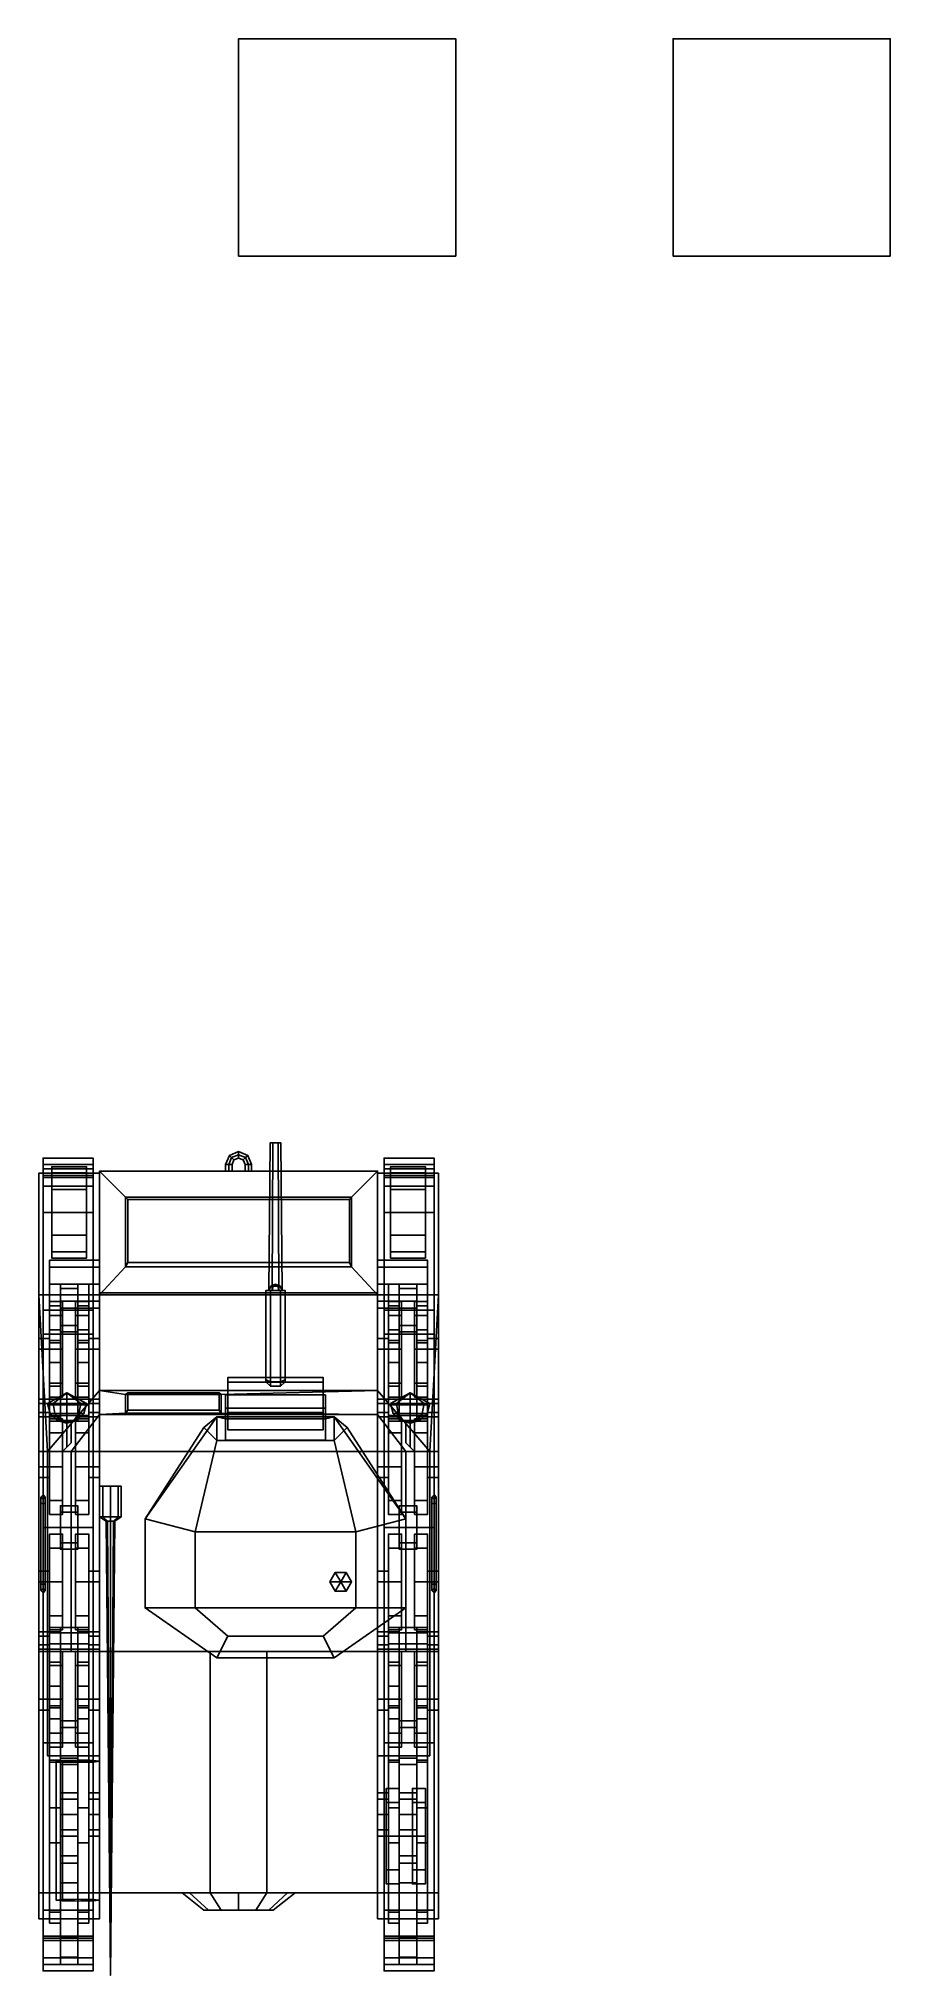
# Model space of a CAD drawing. Header units: millimetres. Extents: x -0.92 to 3, y -1.91 to 7.
import ezdxf

# ---------------------------------------------------------------- set-up
doc = ezdxf.new("R2010")
doc.units = ezdxf.units.MM
for name, color, linetype in [('gun', 1, 'Continuous'), ('mudguards', 6, 'Continuous'), ('sleeve', 5, 'Continuous'), ('suspension', 5, 'Continuous'), ('tracks', 3, 'Continuous'), ('turret', 2, 'Continuous'), ('wheels', 2, 'Continuous')]:
    doc.layers.add(name, color=color, linetype=linetype)

msp = doc.modelspace()

# ---------------------------------------------------------------- linework, layer by layer
for points in [[(1, 7, 1), (1, 7), (0, 7), (0, 7, 1)], [(1, 7), (1, 6), (0, 6), (0, 7)], [(0, 7), (0, 6), (0, 6, 1), (0, 7, 1)], [(0, 7, 1), (0, 6, 1), (1, 6, 1), (1, 7, 1)], [(1, 6, 1), (1, 6), (1, 7), (1, 7, 1)], [(3, 7), (3, 6), (2, 6), (2, 7)], [(2, 7), (2, 6), (3, 6), (3, 7)], [(0, 6, 1), (0, 6), (1, 6), (1, 6, 1)], [(0, 1.865, 0.635), (0, 1.88, 0.62), (-0.0424, 1.8624, 0.62), (-0.0318, 1.8518, 0.635)], [(0, 1.88, 0.62), (0, 1.865, 0.605), (-0.0318, 1.8518, 0.605), (-0.0424, 1.8624, 0.62)], [(0.0318, 1.8518, 0.635), (0.0424, 1.8624, 0.62), (0, 1.88, 0.62), (0, 1.865, 0.635)], [(0.0424, 1.8624, 0.62), (0.0318, 1.8518, 0.605), (0, 1.865, 0.605), (0, 1.88, 0.62)], [(0.64, 1.79, 0.55), (0.64, 1.23, 0.36), (-0.64, 1.23, 0.36), (-0.64, 1.79, 0.55)], [(-0.64, 1.23, 0.36), (-0.64, -1.53, 0.36), (-0.64, -1.53, 0.83), (-0.64, 1.79, 0.55)], [(0.64, 1.79, 0.76), (0.64, 1.79, 0.55), (-0.64, 1.79, 0.55), (-0.64, 1.79, 0.76)], [(-0.64, 1.79, 0.55), (-0.64, -1.53, 0.83), (-0.64, -0.42, 0.89), (-0.64, 1.79, 0.76)], [(-0.64, 1.79, 0.76), (-0.64, -0.42, 0.89), (-0.64, 0.5, 0.94)], [(0.52, 1.67, 0.8042), (0.64, 1.79, 0.76), (-0.64, 1.79, 0.76), (-0.52, 1.67, 0.8042)], [(-0.64, 1.79, 0.76), (-0.64, 0.5, 0.94), (-0.64, 1.22, 0.97)], [(-0.64, 1.79, 0.76), (-0.64, 1.22, 0.97), (-0.52, 1.35, 0.9221), (-0.52, 1.67, 0.8042)], [(-0.0318, 1.8518, 0.635), (-0.0424, 1.8624, 0.62), (-0.06, 1.82, 0.62), (-0.045, 1.82, 0.635)], [(-0.0424, 1.8624, 0.62), (-0.0318, 1.8518, 0.605), (-0.045, 1.82, 0.605), (-0.06, 1.82, 0.62)], [(-0.06, 1.82, 0.62), (-0.045, 1.82, 0.605), (-0.045, 1.79, 0.605), (-0.06, 1.79, 0.62)], [(-0.045, 1.82, 0.635), (-0.06, 1.82, 0.62), (-0.06, 1.79, 0.62), (-0.045, 1.79, 0.635)], [(-0.0318, 1.8518, 0.605), (-0.0212, 1.8412, 0.62), (-0.03, 1.82, 0.62), (-0.045, 1.82, 0.605)], [(-0.0212, 1.8412, 0.62), (-0.0318, 1.8518, 0.635), (-0.045, 1.82, 0.635), (-0.03, 1.82, 0.62)], [(-0.03, 1.82, 0.62), (-0.045, 1.82, 0.635), (-0.045, 1.79, 0.635), (-0.03, 1.79, 0.62)], [(-0.045, 1.82, 0.605), (-0.03, 1.82, 0.62), (-0.03, 1.79, 0.62), (-0.045, 1.79, 0.605)], [(0, 1.865, 0.605), (0, 1.85, 0.62), (-0.0212, 1.8412, 0.62), (-0.0318, 1.8518, 0.605)], [(0, 1.85, 0.62), (0, 1.865, 0.635), (-0.0318, 1.8518, 0.635), (-0.0212, 1.8412, 0.62)], [(0.0318, 1.8518, 0.605), (0.0212, 1.8412, 0.62), (0, 1.85, 0.62), (0, 1.865, 0.605)], [(0.0212, 1.8412, 0.62), (0.0318, 1.8518, 0.635), (0, 1.865, 0.635), (0, 1.85, 0.62)], [(0.045, 1.82, 0.605), (0.03, 1.82, 0.62), (0.0212, 1.8412, 0.62), (0.0318, 1.8518, 0.605)], [(0.03, 1.82, 0.62), (0.045, 1.82, 0.635), (0.0318, 1.8518, 0.635), (0.0212, 1.8412, 0.62)], [(0.03, 1.79, 0.62), (0.045, 1.79, 0.635), (0.045, 1.82, 0.635), (0.03, 1.82, 0.62)], [(0.045, 1.79, 0.605), (0.03, 1.79, 0.62), (0.03, 1.82, 0.62), (0.045, 1.82, 0.605)], [(0.045, 1.82, 0.635), (0.06, 1.82, 0.62), (0.0424, 1.8624, 0.62), (0.0318, 1.8518, 0.635)], [(0.06, 1.82, 0.62), (0.045, 1.82, 0.605), (0.0318, 1.8518, 0.605), (0.0424, 1.8624, 0.62)], [(0.06, 1.79, 0.62), (0.045, 1.79, 0.605), (0.045, 1.82, 0.605), (0.06, 1.82, 0.62)], [(0.045, 1.79, 0.635), (0.06, 1.79, 0.62), (0.06, 1.82, 0.62), (0.045, 1.82, 0.635)], [(0.52, 1.35, 0.9221), (0.64, 1.22, 0.97), (0.64, 1.79, 0.76), (0.52, 1.67, 0.8042)], [(0.64, -1.53, 0.83), (0.64, -1.53, 0.36), (0.64, 1.23, 0.36), (0.64, 1.79, 0.55)], [(0.64, -0.42, 0.89), (0.64, -1.53, 0.83), (0.64, 1.79, 0.55), (0.64, 1.79, 0.76)], [(0.64, 0.5, 0.94), (0.64, -0.42, 0.89), (0.64, 1.79, 0.76), (0.64, 0.5, 0.94)], [(0.64, 1.01, 0.96), (0.64, 0.5, 0.94), (0.64, 1.79, 0.76), (0.64, 1.01, 0.96)], [(0.64, 1.22, 0.97), (0.64, 1.01, 0.96), (0.64, 1.79, 0.76), (0.64, 1.22, 0.97)], [(-0.52, 1.67, 0.8042), (-0.52, 1.35, 0.9221), (-0.51, 1.37, 0.94), (-0.51, 1.66, 0.83)], [(0.51, 1.66, 0.83), (0.52, 1.67, 0.8042), (-0.52, 1.67, 0.8042), (-0.51, 1.66, 0.83)], [(-0.51, 1.66, 0.83), (-0.51, 1.37, 0.94), (0.51, 1.37, 0.94), (0.51, 1.66, 0.83)], [(0.51, 1.37, 0.94), (0.52, 1.35, 0.9221), (0.52, 1.67, 0.8042), (0.51, 1.66, 0.83)], [(-0.52, 1.35, 0.9221), (-0.64, 1.22, 0.97), (0.64, 1.22, 0.97), (0.52, 1.35, 0.9221)], [(-0.51, 1.37, 0.94), (-0.52, 1.35, 0.9221), (0.52, 1.35, 0.9221), (0.51, 1.37, 0.94)], [(0.64, 1.23, 0.36), (0.64, -1.53, 0.36), (-0.64, -1.53, 0.36), (-0.64, 1.23, 0.36)], [(0.64, 0.78, 1.13), (0.64, 1.22, 0.97), (-0.64, 1.22, 0.97), (-0.64, 0.78, 1.13)], [(-0.64, 0.78, 1.13), (-0.64, 1.22, 0.97), (-0.64, 0.78, 0.9517)], [(0.64, 0.78, 0.951), (0.64, 0.78, 0.951), (0.64, 1.22, 0.97), (0.64, 0.78, 1.13)], [(-0.64, 0.78, 1.13), (-0.88, 0.5, 0.94), (-0.77, 0.5, 1.5), (-0.64, 0.67, 1.5)], [(-0.64, 0.78, 0.9517), (-0.64, 0.78, 0.9517), (-0.88, 0.5, 0.94), (-0.64, 0.78, 1.13)], [(-0.8536, 0.72, 1.2164), (-0.88, 0.72, 1.28), (-0.79, 0.77, 1.28)], [(-0.88, 0.72, 1.28), (-0.8536, 0.72, 1.3436), (-0.79, 0.77, 1.28)], [(-0.8679, 0.675, 1.28), (-0.88, 0.72, 1.28), (-0.8536, 0.72, 1.2164), (-0.8451, 0.675, 1.2249)], [(-0.8451, 0.675, 1.3351), (-0.8536, 0.72, 1.3436), (-0.88, 0.72, 1.28), (-0.8679, 0.675, 1.28)], [(-0.79, 0.72, 1.19), (-0.8536, 0.72, 1.2164), (-0.79, 0.77, 1.28)], [(-0.8536, 0.72, 1.3436), (-0.79, 0.72, 1.37), (-0.79, 0.77, 1.28)], [(-0.8451, 0.675, 1.2249), (-0.8536, 0.72, 1.2164), (-0.79, 0.72, 1.19), (-0.79, 0.675, 1.2021)], [(-0.79, 0.675, 1.3579), (-0.79, 0.72, 1.37), (-0.8536, 0.72, 1.3436), (-0.8451, 0.675, 1.3351)], [(-0.7, 0.72, 1.28), (-0.7264, 0.72, 1.2164), (-0.79, 0.77, 1.28)], [(-0.7264, 0.72, 1.2164), (-0.79, 0.72, 1.19), (-0.79, 0.77, 1.28)], [(-0.79, 0.72, 1.37), (-0.7264, 0.72, 1.3436), (-0.79, 0.77, 1.28)], [(-0.7264, 0.72, 1.3436), (-0.7, 0.72, 1.28), (-0.79, 0.77, 1.28)], [(-0.79, 0.675, 1.2021), (-0.79, 0.72, 1.19), (-0.7264, 0.72, 1.2164), (-0.7349, 0.675, 1.2249)], [(-0.7349, 0.675, 1.3351), (-0.7264, 0.72, 1.3436), (-0.79, 0.72, 1.37), (-0.79, 0.675, 1.3579)], [(-0.7349, 0.675, 1.2249), (-0.7264, 0.72, 1.2164), (-0.7, 0.72, 1.28), (-0.7121, 0.675, 1.28)], [(-0.7121, 0.675, 1.28), (-0.7, 0.72, 1.28), (-0.7264, 0.72, 1.3436), (-0.7349, 0.675, 1.3351)], [(-0.52, 0.7622, 1.19), (-0.64, 0.78, 1.13), (-0.64, 0.67, 1.5), (-0.52, 0.6759, 1.48)], [(-0.08, 0.7622, 1.19), (0.64, 0.78, 1.13), (-0.64, 0.78, 1.13), (-0.52, 0.7622, 1.19)], [(-0.51, 0.77, 1.2), (-0.52, 0.7622, 1.19), (-0.52, 0.6759, 1.48), (-0.51, 0.69, 1.48)], [(-0.09, 0.77, 1.2), (-0.08, 0.7622, 1.19), (-0.52, 0.7622, 1.19), (-0.51, 0.77, 1.2)], [(-0.09, 0.69, 1.48), (-0.09, 0.77, 1.2), (-0.51, 0.77, 1.2), (-0.51, 0.69, 1.48)], [(-0.08, 0.6759, 1.48), (-0.08, 0.7622, 1.19), (-0.09, 0.77, 1.2), (-0.09, 0.69, 1.48)], [(0.64, 0.67, 1.5), (0.64, 0.78, 1.13), (-0.08, 0.7622, 1.19), (-0.08, 0.6759, 1.48)], [(0.77, 0.5, 1.5), (0.88, 0.5, 0.94), (0.64, 0.78, 1.13), (0.64, 0.67, 1.5)], [(0.88, 0.5, 0.94), (0.64, 0.78, 0.951), (0.64, 0.78, 0.951), (0.64, 0.78, 1.13)], [(0.7, 0.72, 1.28), (0.7264, 0.72, 1.3436), (0.79, 0.77, 1.28)], [(0.7264, 0.72, 1.2164), (0.7, 0.72, 1.28), (0.79, 0.77, 1.28)], [(0.7349, 0.675, 1.3351), (0.7264, 0.72, 1.3436), (0.7, 0.72, 1.28), (0.7121, 0.675, 1.28)], [(0.7121, 0.675, 1.28), (0.7, 0.72, 1.28), (0.7264, 0.72, 1.2164), (0.7349, 0.675, 1.2249)], [(0.79, 0.72, 1.19), (0.7264, 0.72, 1.2164), (0.79, 0.77, 1.28)], [(0.7264, 0.72, 1.3436), (0.79, 0.72, 1.37), (0.79, 0.77, 1.28)], [(0.7349, 0.675, 1.2249), (0.7264, 0.72, 1.2164), (0.79, 0.72, 1.19), (0.79, 0.675, 1.2021)], [(0.79, 0.675, 1.3579), (0.79, 0.72, 1.37), (0.7264, 0.72, 1.3436), (0.7349, 0.675, 1.3351)], [(0.8536, 0.72, 1.2164), (0.79, 0.72, 1.19), (0.79, 0.77, 1.28)], [(0.79, 0.72, 1.37), (0.8536, 0.72, 1.3436), (0.79, 0.77, 1.28)], [(0.8536, 0.72, 1.3436), (0.88, 0.72, 1.28), (0.79, 0.77, 1.28)], [(0.88, 0.72, 1.28), (0.8536, 0.72, 1.2164), (0.79, 0.77, 1.28)], [(0.79, 0.675, 1.2021), (0.79, 0.72, 1.19), (0.8536, 0.72, 1.2164), (0.8451, 0.675, 1.2249)], [(0.8451, 0.675, 1.3351), (0.8536, 0.72, 1.3436), (0.79, 0.72, 1.37), (0.79, 0.675, 1.3579)], [(0.8679, 0.675, 1.28), (0.88, 0.72, 1.28), (0.8536, 0.72, 1.3436), (0.8451, 0.675, 1.3351)], [(0.8451, 0.675, 1.2249), (0.8536, 0.72, 1.2164), (0.88, 0.72, 1.28), (0.8679, 0.675, 1.28)], [(-0.835, 0.6421, 1.28), (-0.8679, 0.675, 1.28), (-0.8451, 0.675, 1.2249), (-0.8218, 0.6421, 1.2482)], [(-0.8218, 0.6421, 1.3118), (-0.8451, 0.675, 1.3351), (-0.8679, 0.675, 1.28), (-0.835, 0.6421, 1.28)], [(-0.8218, 0.6421, 1.2482), (-0.8451, 0.675, 1.2249), (-0.79, 0.675, 1.2021), (-0.79, 0.6421, 1.235)], [(-0.79, 0.6421, 1.325), (-0.79, 0.675, 1.3579), (-0.8451, 0.675, 1.3351), (-0.8218, 0.6421, 1.3118)], [(-0.79, 0.63, 1.28), (-0.835, 0.6421, 1.28), (-0.8218, 0.6421, 1.2482), (-0.79, 0.63, 1.28)], [(-0.79, 0.63, 1.28), (-0.8218, 0.6421, 1.3118), (-0.835, 0.6421, 1.28), (-0.79, 0.63, 1.28)], [(-0.79, 0.63, 1.28), (-0.8218, 0.6421, 1.2482), (-0.79, 0.6421, 1.235), (-0.79, 0.63, 1.28)], [(-0.79, 0.63, 1.28), (-0.79, 0.6421, 1.325), (-0.8218, 0.6421, 1.3118), (-0.79, 0.63, 1.28)], [(-0.79, 0.6354, 1.3), (-0.81, 0.6354, 1.28), (-0.81, 0.5, 1.28), (-0.79, 0.52, 1.3)], [(-0.81, 0.6354, 1.28), (-0.79, 0.6354, 1.26), (-0.79, 0.52, 1.26), (-0.81, 0.5, 1.28)], [(-0.79, 0.6421, 1.235), (-0.79, 0.675, 1.2021), (-0.7349, 0.675, 1.2249), (-0.7582, 0.6421, 1.2482)], [(-0.7582, 0.6421, 1.3118), (-0.7349, 0.675, 1.3351), (-0.79, 0.675, 1.3579), (-0.79, 0.6421, 1.325)], [(-0.79, 0.63, 1.28), (-0.79, 0.6421, 1.235), (-0.7582, 0.6421, 1.2482), (-0.79, 0.63, 1.28)], [(-0.79, 0.63, 1.28), (-0.7582, 0.6421, 1.2482), (-0.745, 0.6421, 1.28), (-0.79, 0.63, 1.28)], [(-0.79, 0.63, 1.28), (-0.745, 0.6421, 1.28), (-0.7582, 0.6421, 1.3118), (-0.79, 0.63, 1.28)], [(-0.79, 0.63, 1.28), (-0.7582, 0.6421, 1.3118), (-0.79, 0.6421, 1.325), (-0.79, 0.63, 1.28)], [(-0.77, 0.6354, 1.28), (-0.79, 0.6354, 1.3), (-0.79, 0.52, 1.3), (-0.77, 0.54, 1.28)], [(-0.79, 0.6354, 1.26), (-0.77, 0.6354, 1.28), (-0.77, 0.54, 1.28), (-0.79, 0.52, 1.26)], [(-0.64, 0.67, 1.5), (-0.77, 0.5, 1.5), (0.77, 0.5, 1.5), (0.64, 0.67, 1.5)], [(-0.7582, 0.6421, 1.2482), (-0.7349, 0.675, 1.2249), (-0.7121, 0.675, 1.28), (-0.745, 0.6421, 1.28)], [(-0.745, 0.6421, 1.28), (-0.7121, 0.675, 1.28), (-0.7349, 0.675, 1.3351), (-0.7582, 0.6421, 1.3118)], [(0.64, 0.67, 1.5), (-0.08, 0.6759, 1.48), (-0.52, 0.6759, 1.48), (-0.64, 0.67, 1.5)], [(-0.51, 0.69, 1.48), (-0.52, 0.6759, 1.48), (-0.08, 0.6759, 1.48), (-0.09, 0.69, 1.48)], [(0.745, 0.6421, 1.28), (0.7121, 0.675, 1.28), (0.7349, 0.675, 1.2249), (0.7582, 0.6421, 1.2482)], [(0.7582, 0.6421, 1.3118), (0.7349, 0.675, 1.3351), (0.7121, 0.675, 1.28), (0.745, 0.6421, 1.28)], [(0.79, 0.6421, 1.325), (0.79, 0.675, 1.3579), (0.7349, 0.675, 1.3351), (0.7582, 0.6421, 1.3118)], [(0.7582, 0.6421, 1.2482), (0.7349, 0.675, 1.2249), (0.79, 0.675, 1.2021), (0.79, 0.6421, 1.235)], [(0.79, 0.63, 1.28), (0.745, 0.6421, 1.28), (0.7582, 0.6421, 1.2482), (0.79, 0.63, 1.28)], [(0.79, 0.63, 1.28), (0.7582, 0.6421, 1.3118), (0.745, 0.6421, 1.28), (0.79, 0.63, 1.28)], [(0.79, 0.63, 1.28), (0.7582, 0.6421, 1.2482), (0.79, 0.6421, 1.235), (0.79, 0.63, 1.28)], [(0.79, 0.63, 1.28), (0.79, 0.6421, 1.325), (0.7582, 0.6421, 1.3118), (0.79, 0.63, 1.28)], [(0.77, 0.6354, 1.28), (0.79, 0.6354, 1.26), (0.79, 0.52, 1.26), (0.77, 0.54, 1.28)], [(0.79, 0.6354, 1.3), (0.77, 0.6354, 1.28), (0.77, 0.54, 1.28), (0.79, 0.52, 1.3)], [(0.8218, 0.6421, 1.3118), (0.8451, 0.675, 1.3351), (0.79, 0.675, 1.3579), (0.79, 0.6421, 1.325)], [(0.79, 0.6421, 1.235), (0.79, 0.675, 1.2021), (0.8451, 0.675, 1.2249), (0.8218, 0.6421, 1.2482)], [(0.79, 0.63, 1.28), (0.79, 0.6421, 1.235), (0.8218, 0.6421, 1.2482), (0.79, 0.63, 1.28)], [(0.79, 0.63, 1.28), (0.8218, 0.6421, 1.2482), (0.835, 0.6421, 1.28), (0.79, 0.63, 1.28)], [(0.79, 0.63, 1.28), (0.835, 0.6421, 1.28), (0.8218, 0.6421, 1.3118), (0.79, 0.63, 1.28)], [(0.79, 0.63, 1.28), (0.8218, 0.6421, 1.3118), (0.79, 0.6421, 1.325), (0.79, 0.63, 1.28)], [(0.79, 0.6354, 1.26), (0.81, 0.6354, 1.28), (0.81, 0.5, 1.28), (0.79, 0.52, 1.26)], [(0.81, 0.6354, 1.28), (0.79, 0.6354, 1.3), (0.79, 0.52, 1.3), (0.81, 0.5, 1.28)], [(0.8218, 0.6421, 1.2482), (0.8451, 0.675, 1.2249), (0.8679, 0.675, 1.28), (0.835, 0.6421, 1.28)], [(0.835, 0.6421, 1.28), (0.8679, 0.675, 1.28), (0.8451, 0.675, 1.3351), (0.8218, 0.6421, 1.3118)], [(-0.88, 0.5, 0.94), (-0.88, -0.42, 0.89), (-0.77, -0.42, 1.5), (-0.77, 0.5, 1.5)], [(-0.77, 0.5, 1.5), (-0.77, -0.42, 1.5), (0.77, -0.42, 1.5), (0.77, 0.5, 1.5)], [(0.77, -0.42, 1.5), (0.88, -0.42, 0.89), (0.88, 0.5, 0.94), (0.77, 0.5, 1.5)], [(-0.9, 0.3, 0.58), (-0.91, 0.29, 0.58), (-0.91, 0.29, 0.92), (-0.9, 0.3, 0.92)], [(-0.9, 0.26, 0.54), (-0.91, 0.26, 0.55), (-0.91, 0.29, 0.58), (-0.9, 0.3, 0.58)], [(-0.91, 0.29, 0.58), (-0.9, 0.28, 0.58), (-0.9, 0.28, 0.92), (-0.91, 0.29, 0.92)], [(-0.91, 0.26, 0.55), (-0.9, 0.26, 0.56), (-0.9, 0.28, 0.58), (-0.91, 0.29, 0.58)], [(-0.89, 0.29, 0.58), (-0.9, 0.3, 0.58), (-0.9, 0.3, 0.92), (-0.89, 0.29, 0.92)], [(-0.89, 0.26, 0.55), (-0.9, 0.26, 0.54), (-0.9, 0.3, 0.58), (-0.89, 0.29, 0.58)], [(-0.9, 0.28, 0.58), (-0.89, 0.29, 0.58), (-0.89, 0.29, 0.92), (-0.9, 0.28, 0.92)], [(-0.9, 0.26, 0.56), (-0.89, 0.26, 0.55), (-0.89, 0.29, 0.58), (-0.9, 0.28, 0.58)], [(-0.6254, 0.34, 1.5854), (-0.64, 0.34, 1.55), (-0.64, 0.2, 1.55), (-0.6254, 0.2, 1.5854)], [(-0.64, 0.34, 1.55), (-0.6254, 0.34, 1.5146), (-0.6254, 0.2, 1.5146), (-0.64, 0.2, 1.55)], [(-0.5546, 0.34, 1.5854), (-0.64, 0.34, 1.55), (-0.6254, 0.34, 1.5854), (-0.59, 0.34, 1.6)], [(-0.54, 0.34, 1.55), (-0.6254, 0.34, 1.5146), (-0.64, 0.34, 1.55), (-0.5546, 0.34, 1.5854)], [(-0.59, 0.34, 1.6), (-0.6254, 0.34, 1.5854), (-0.6254, 0.2, 1.5854), (-0.59, 0.2, 1.6)], [(-0.6254, 0.34, 1.5146), (-0.59, 0.34, 1.5), (-0.59, 0.2, 1.5), (-0.6254, 0.2, 1.5146)], [(-0.5546, 0.34, 1.5146), (-0.59, 0.34, 1.5), (-0.6254, 0.34, 1.5146), (-0.54, 0.34, 1.55)], [(-0.5546, 0.34, 1.5854), (-0.59, 0.34, 1.6), (-0.59, 0.2, 1.6), (-0.5546, 0.2, 1.5854)], [(-0.59, 0.34, 1.5), (-0.5546, 0.34, 1.5146), (-0.5546, 0.2, 1.5146), (-0.59, 0.2, 1.5)], [(-0.54, 0.34, 1.55), (-0.5546, 0.34, 1.5854), (-0.5546, 0.2, 1.5854), (-0.54, 0.2, 1.55)], [(-0.5546, 0.34, 1.5146), (-0.54, 0.34, 1.55), (-0.54, 0.2, 1.55), (-0.5546, 0.2, 1.5146)], [(0.9, 0.3, 0.58), (0.89, 0.29, 0.58), (0.89, 0.29, 0.92), (0.9, 0.3, 0.92)], [(0.9, 0.26, 0.54), (0.89, 0.26, 0.55), (0.89, 0.29, 0.58), (0.9, 0.3, 0.58)], [(0.89, 0.29, 0.58), (0.9, 0.28, 0.58), (0.9, 0.28, 0.92), (0.89, 0.29, 0.92)], [(0.89, 0.26, 0.55), (0.9, 0.26, 0.56), (0.9, 0.28, 0.58), (0.89, 0.29, 0.58)], [(0.91, 0.29, 0.58), (0.9, 0.3, 0.58), (0.9, 0.3, 0.92), (0.91, 0.29, 0.92)], [(0.91, 0.26, 0.55), (0.9, 0.26, 0.54), (0.9, 0.3, 0.58), (0.91, 0.29, 0.58)], [(0.9, 0.28, 0.58), (0.91, 0.29, 0.58), (0.91, 0.29, 0.92), (0.9, 0.28, 0.92)], [(0.9, 0.26, 0.56), (0.91, 0.26, 0.55), (0.91, 0.29, 0.58), (0.9, 0.28, 0.58)], [(-0.9, -0.11, 0.54), (-0.91, -0.11, 0.55), (-0.91, 0.26, 0.55), (-0.9, 0.26, 0.54)], [(-0.91, -0.11, 0.55), (-0.9, -0.11, 0.56), (-0.9, 0.26, 0.56), (-0.91, 0.26, 0.55)], [(-0.89, -0.11, 0.55), (-0.9, -0.11, 0.54), (-0.9, 0.26, 0.54), (-0.89, 0.26, 0.55)], [(-0.9, -0.11, 0.56), (-0.89, -0.11, 0.55), (-0.89, 0.26, 0.55), (-0.9, 0.26, 0.56)], [(-0.6254, 0.2, 1.5854), (-0.64, 0.2, 1.55), (-0.61, 0.18, 1.55), (-0.6041, 0.18, 1.5641)], [(-0.64, 0.2, 1.55), (-0.6254, 0.2, 1.5146), (-0.6041, 0.18, 1.5359), (-0.61, 0.18, 1.55)], [(-0.59, 0.2, 1.6), (-0.6254, 0.2, 1.5854), (-0.6041, 0.18, 1.5641), (-0.59, 0.18, 1.57)], [(-0.6254, 0.2, 1.5146), (-0.59, 0.2, 1.5), (-0.59, 0.18, 1.53), (-0.6041, 0.18, 1.5359)], [(-0.6041, 0.18, 1.5641), (-0.61, 0.18, 1.55), (-0.59, -1.91, 1.55)], [(-0.61, 0.18, 1.55), (-0.6041, 0.18, 1.5359), (-0.59, -1.91, 1.55)], [(-0.59, 0.18, 1.57), (-0.6041, 0.18, 1.5641), (-0.59, -1.91, 1.55)], [(-0.6041, 0.18, 1.5359), (-0.59, 0.18, 1.53), (-0.59, -1.91, 1.55)], [(-0.5546, 0.2, 1.5854), (-0.59, 0.2, 1.6), (-0.59, 0.18, 1.57), (-0.5759, 0.18, 1.5641)], [(-0.59, 0.2, 1.5), (-0.5546, 0.2, 1.5146), (-0.5759, 0.18, 1.5359), (-0.59, 0.18, 1.53)], [(-0.57, 0.18, 1.55), (-0.5759, 0.18, 1.5641), (-0.59, -1.91, 1.55)], [(-0.5759, 0.18, 1.5641), (-0.59, 0.18, 1.57), (-0.59, -1.91, 1.55)], [(-0.59, 0.18, 1.53), (-0.5759, 0.18, 1.5359), (-0.59, -1.91, 1.55)], [(-0.5759, 0.18, 1.5359), (-0.57, 0.18, 1.55), (-0.59, -1.91, 1.55)], [(-0.54, 0.2, 1.55), (-0.5546, 0.2, 1.5854), (-0.5759, 0.18, 1.5641), (-0.57, 0.18, 1.55)], [(-0.5546, 0.2, 1.5146), (-0.54, 0.2, 1.55), (-0.57, 0.18, 1.55), (-0.5759, 0.18, 1.5359)], [(0.89, -0.11, 0.55), (0.9, -0.11, 0.56), (0.9, 0.26, 0.56), (0.89, 0.26, 0.55)], [(0.9, -0.11, 0.54), (0.89, -0.11, 0.55), (0.89, 0.26, 0.55), (0.9, 0.26, 0.54)], [(0.9, -0.11, 0.56), (0.91, -0.11, 0.55), (0.91, 0.26, 0.55), (0.9, 0.26, 0.56)], [(0.91, -0.11, 0.55), (0.9, -0.11, 0.54), (0.9, 0.26, 0.54), (0.91, 0.26, 0.55)], [(-0.9, -0.11, 0.56), (-0.91, -0.11, 0.55), (-0.91, -0.14, 0.58), (-0.9, -0.13, 0.58)], [(-0.91, -0.11, 0.55), (-0.9, -0.11, 0.54), (-0.9, -0.15, 0.58), (-0.91, -0.14, 0.58)], [(-0.9, -0.13, 0.58), (-0.91, -0.14, 0.58), (-0.91, -0.14, 0.89), (-0.9, -0.13, 0.89)], [(-0.91, -0.14, 0.58), (-0.9, -0.15, 0.58), (-0.9, -0.15, 0.89), (-0.91, -0.14, 0.89)], [(-0.89, -0.11, 0.55), (-0.9, -0.11, 0.56), (-0.9, -0.13, 0.58), (-0.89, -0.14, 0.58)], [(-0.9, -0.11, 0.54), (-0.89, -0.11, 0.55), (-0.89, -0.14, 0.58), (-0.9, -0.15, 0.58)], [(-0.89, -0.14, 0.58), (-0.9, -0.13, 0.58), (-0.9, -0.13, 0.89), (-0.89, -0.14, 0.89)], [(-0.9, -0.15, 0.58), (-0.89, -0.14, 0.58), (-0.89, -0.14, 0.89), (-0.9, -0.15, 0.89)], [(0.89, -0.11, 0.55), (0.9, -0.11, 0.54), (0.9, -0.15, 0.58), (0.89, -0.14, 0.58)], [(0.9, -0.11, 0.56), (0.89, -0.11, 0.55), (0.89, -0.14, 0.58), (0.9, -0.13, 0.58)], [(0.9, -0.13, 0.58), (0.89, -0.14, 0.58), (0.89, -0.14, 0.89), (0.9, -0.13, 0.89)], [(0.89, -0.14, 0.58), (0.9, -0.15, 0.58), (0.9, -0.15, 0.89), (0.89, -0.14, 0.89)], [(0.9, -0.11, 0.54), (0.91, -0.11, 0.55), (0.91, -0.14, 0.58), (0.9, -0.15, 0.58)], [(0.91, -0.11, 0.55), (0.9, -0.11, 0.56), (0.9, -0.13, 0.58), (0.91, -0.14, 0.58)], [(0.91, -0.14, 0.58), (0.9, -0.13, 0.58), (0.9, -0.13, 0.89), (0.91, -0.14, 0.89)], [(0.9, -0.15, 0.58), (0.91, -0.14, 0.58), (0.91, -0.14, 0.89), (0.9, -0.15, 0.89)], [(-0.88, -0.42, 1.18), (-0.88, -0.9, 1.18), (-0.64, -0.9, 1.18), (-0.64, -0.42, 1.18)], [(-0.8277, -0.42, 1.18), (-0.88, -0.42, 0.89), (-0.88, -0.42, 0.89), (-0.88, -0.42, 1.18)], [(-0.88, -0.42, 0.89), (-0.88, -0.9, 0.8641), (-0.88, -0.9, 1.18), (-0.88, -0.42, 1.18)], [(-0.77, -0.42, 1.5), (-0.8277, -0.42, 1.18), (-0.64, -0.42, 1.18), (-0.13, -0.42, 1.4)], [(-0.77, -0.42, 1.5), (-0.13, -0.42, 1.4), (0.13, -0.42, 1.4), (0.77, -0.42, 1.5)], [(-0.13, -1.53, 1.31), (-0.13, -0.42, 1.4), (-0.64, -0.42, 1.18), (-0.64, -1.53, 1.18)], [(0.13, -1.53, 1.31), (0.13, -0.42, 1.4), (-0.13, -0.42, 1.4), (-0.13, -1.53, 1.31)], [(0.64, -1.53, 1.18), (0.64, -0.42, 1.18), (0.13, -0.42, 1.4), (0.13, -1.53, 1.31)], [(0.13, -0.42, 1.4), (0.64, -0.42, 1.18), (0.8277, -0.42, 1.18), (0.77, -0.42, 1.5)], [(0.64, -0.42, 1.18), (0.64, -0.9, 1.18), (0.88, -0.9, 1.18), (0.88, -0.42, 1.18)], [(0.88, -0.42, 1.18), (0.88, -0.42, 0.89), (0.88, -0.42, 0.89), (0.8277, -0.42, 1.18)], [(0.88, -0.9, 1.18), (0.88, -0.9, 0.8641), (0.88, -0.42, 0.89), (0.88, -0.42, 1.18)], [(-0.88, -0.9, 1.18), (-0.88, -0.9, 0.8641), (-0.64, -0.9, 0.8641), (-0.64, -0.9, 1.18)], [(-0.84, -0.9252, 0.9699), (-0.8107, -0.9215, 0.8992), (-0.8107, -1.5607, 0.8658), (-0.84, -1.5644, 0.9364)], [(-0.64, -0.9252, 0.9699), (-0.8107, -0.9215, 0.8992), (-0.84, -0.9252, 0.9699), (-0.6693, -0.9289, 1.0405)], [(-0.8107, -0.9289, 1.0405), (-0.84, -0.9252, 0.9699), (-0.84, -1.5644, 0.9364), (-0.8107, -1.5681, 1.007)], [(-0.6693, -0.9289, 1.0405), (-0.84, -0.9252, 0.9699), (-0.8107, -0.9289, 1.0405), (-0.74, -0.9305, 1.0697)], [(-0.8107, -0.9215, 0.8992), (-0.74, -0.92, 0.87), (-0.74, -1.5591, 0.8365), (-0.8107, -1.5607, 0.8658)], [(-0.6693, -0.9215, 0.8992), (-0.74, -0.92, 0.87), (-0.8107, -0.9215, 0.8992), (-0.64, -0.9252, 0.9699)], [(-0.74, -0.9305, 1.0697), (-0.8107, -0.9289, 1.0405), (-0.8107, -1.5681, 1.007), (-0.74, -1.5696, 1.0362)], [(-0.74, -0.92, 0.87), (-0.6693, -0.9215, 0.8992), (-0.6693, -1.5607, 0.8658), (-0.74, -1.5591, 0.8365)], [(-0.6693, -0.9289, 1.0405), (-0.74, -0.9305, 1.0697), (-0.74, -1.5696, 1.0362), (-0.6693, -1.5681, 1.007)], [(-0.6693, -0.9215, 0.8992), (-0.64, -0.9252, 0.9699), (-0.64, -1.5644, 0.9364), (-0.6693, -1.5607, 0.8658)], [(-0.64, -0.9252, 0.9699), (-0.6693, -0.9289, 1.0405), (-0.6693, -1.5681, 1.007), (-0.64, -1.5644, 0.9364)], [(-0.64, -1.53, 1.18), (-0.64, -0.9, 1.18), (-0.64, -0.9, 0.8641), (-0.64, -1.53, 0.83)], [(0.64, -1.53, 0.83), (0.64, -0.9, 0.8641), (0.64, -0.9, 1.18), (0.64, -1.53, 1.18)], [(0.64, -0.9, 1.18), (0.64, -0.9, 0.8641), (0.88, -0.9, 0.8641), (0.88, -0.9, 1.18)], [(-0.8107, -1.5681, 1.007), (-0.84, -1.5644, 0.9364), (-0.8107, -1.5607, 0.8658), (-0.74, -1.5696, 1.0362)], [(-0.74, -1.5696, 1.0362), (-0.8107, -1.5607, 0.8658), (-0.74, -1.5591, 0.8365), (-0.6693, -1.5681, 1.007)], [(-0.6693, -1.5681, 1.007), (-0.74, -1.5591, 0.8365), (-0.6693, -1.5607, 0.8658), (-0.64, -1.5644, 0.9364)], [(0.64, -1.53, 1.18), (0.13, -1.53, 1.31), (-0.13, -1.53, 1.31), (-0.64, -1.53, 1.18)], [(0.64, -1.53, 0.36), (0.64, -1.53, 1.18), (-0.64, -1.53, 1.18), (-0.64, -1.53, 0.36)], [(-0.2252, -1.53, 0.96), (-0.26, -1.53, 0.83), (-0.16, -1.61, 0.83), (-0.1386, -1.61, 0.91)], [(-0.26, -1.53, 0.83), (-0.2252, -1.53, 0.7), (-0.1386, -1.61, 0.75), (-0.16, -1.61, 0.83)], [(-0.13, -1.53, 1.0552), (-0.2252, -1.53, 0.96), (-0.1386, -1.61, 0.91), (-0.08, -1.61, 0.9686)], [(-0.2252, -1.53, 0.7), (-0.13, -1.53, 0.6048), (-0.08, -1.61, 0.6914), (-0.1386, -1.61, 0.75)], [(0, -1.53, 1.09), (-0.13, -1.53, 1.0552), (-0.08, -1.61, 0.9686), (0, -1.61, 0.99)], [(-0.13, -1.53, 0.6048), (0, -1.53, 0.57), (0, -1.61, 0.67), (-0.08, -1.61, 0.6914)], [(0.13, -1.53, 1.0552), (0, -1.53, 1.09), (0, -1.61, 0.99), (0.08, -1.61, 0.9686)], [(0, -1.53, 0.57), (0.13, -1.53, 0.6048), (0.08, -1.61, 0.6914), (0, -1.61, 0.67)], [(0.2252, -1.53, 0.96), (0.13, -1.53, 1.0552), (0.08, -1.61, 0.9686), (0.1386, -1.61, 0.91)], [(0.13, -1.53, 0.6048), (0.2252, -1.53, 0.7), (0.1386, -1.61, 0.75), (0.08, -1.61, 0.6914)], [(0.26, -1.53, 0.83), (0.2252, -1.53, 0.96), (0.1386, -1.61, 0.91), (0.16, -1.61, 0.83)], [(0.2252, -1.53, 0.7), (0.26, -1.53, 0.83), (0.16, -1.61, 0.83), (0.1386, -1.61, 0.75)], [(0.08, -1.61, 0.9686), (-0.1386, -1.61, 0.91), (-0.16, -1.61, 0.83), (0.1386, -1.61, 0.91)], [(0.1386, -1.61, 0.91), (-0.16, -1.61, 0.83), (-0.1386, -1.61, 0.75), (0.16, -1.61, 0.83)], [(0, -1.61, 0.99), (-0.08, -1.61, 0.9686), (-0.1386, -1.61, 0.91), (0.08, -1.61, 0.9686)], [(0.16, -1.61, 0.83), (-0.1386, -1.61, 0.75), (-0.08, -1.61, 0.6914), (0.1386, -1.61, 0.75)], [(0.1386, -1.61, 0.75), (-0.08, -1.61, 0.6914), (0, -1.61, 0.67), (0.08, -1.61, 0.6914)]]:
    msp.add_3dface(points)
at = {"layer": 'gun'}
for points in [[(0.155, 1.24, 1.744), (0.14, 1.24, 1.77), (0.145, 1.92, 1.77), (0.1575, 1.92, 1.7483)], [(0.14, 1.24, 1.77), (0.155, 1.24, 1.796), (0.1575, 1.92, 1.7917), (0.145, 1.92, 1.77)], [(0.1575, 1.92, 1.7917), (0.1825, 1.92, 1.7917), (0.195, 1.92, 1.77), (0.145, 1.92, 1.77)], [(0.145, 1.92, 1.77), (0.195, 1.92, 1.77), (0.1825, 1.92, 1.7483), (0.1575, 1.92, 1.7483)], [(0.185, 1.24, 1.744), (0.155, 1.24, 1.744), (0.1575, 1.92, 1.7483), (0.1825, 1.92, 1.7483)], [(0.155, 1.24, 1.796), (0.185, 1.24, 1.796), (0.1825, 1.92, 1.7917), (0.1575, 1.92, 1.7917)], [(0.2, 1.24, 1.77), (0.185, 1.24, 1.744), (0.1825, 1.92, 1.7483), (0.195, 1.92, 1.77)], [(0.185, 1.24, 1.796), (0.2, 1.24, 1.77), (0.195, 1.92, 1.77), (0.1825, 1.92, 1.7917)]]:
    msp.add_3dface(points, dxfattribs=at)
at = {"layer": 'mudguards'}
for points in [[(-0.92, 1.71, 0.94), (-0.92, 1.22, 0.91), (-0.92, 1.22, 0.97), (-0.92, 1.78, 1)], [(-0.92, 1.78, 1), (-0.92, 1.22, 0.97), (-0.64, 1.22, 0.97), (-0.64, 1.78, 1)], [(-0.64, 1.7021, 0.7924), (-0.64, 1.22, 0.97), (-0.64, 1.22, 0.97), (-0.64, 1.78, 1)], [(-0.64, 1.78, 1), (-0.64, 1.22, 0.97), (-0.64, 1.22, 0.97), (-0.64, 1.7021, 0.7924)], [(0.64, 1.78, 1), (0.64, 1.22, 0.97), (0.92, 1.22, 0.97), (0.92, 1.78, 1)], [(0.64, 1.78, 1), (0.64, 1.22, 0.97), (0.64, 1.22, 0.97), (0.64, 1.7021, 0.7924)], [(0.64, 1.7021, 0.7924), (0.64, 1.22, 0.97), (0.64, 1.22, 0.97), (0.64, 1.78, 1)], [(0.92, 1.22, 0.97), (0.92, 1.22, 0.91), (0.92, 1.71, 0.94), (0.92, 1.78, 1)], [(-0.92, 1.22, 0.91), (-0.92, 0.54, 0.88), (-0.92, 0.5, 0.94), (-0.92, 1.22, 0.97)], [(-0.92, 1.22, 0.97), (-0.88, 0.5, 0.94), (-0.64, 0.78, 0.9517), (-0.64, 1.22, 0.97)], [(-0.92, 1.22, 0.97), (-0.92, 0.5, 0.94), (-0.88, 0.5, 0.94), (-0.92, 1.22, 0.97)], [(0.64, 1.22, 0.97), (0.64, 0.78, 0.951), (0.88, 0.5, 0.94), (0.92, 1.22, 0.97)], [(0.92, 1.22, 0.97), (0.88, 0.5, 0.94), (0.92, 0.5, 0.94), (0.92, 1.22, 0.97)], [(0.92, 0.5, 0.94), (0.92, 0.54, 0.88), (0.92, 1.22, 0.91), (0.92, 1.22, 0.97)], [(-0.92, 0.54, 0.88), (-0.92, -0.42, 0.84), (-0.92, -0.42, 0.89), (-0.92, 0.5, 0.94)], [(0.92, -0.42, 0.89), (0.92, -0.42, 0.84), (0.92, 0.54, 0.88), (0.92, 0.5, 0.94)], [(-0.92, 0.5, 0.94), (-0.92, -0.42, 0.89), (-0.88, -0.42, 0.89), (-0.88, 0.5, 0.94)], [(0.88, 0.5, 0.94), (0.88, -0.42, 0.89), (0.92, -0.42, 0.89), (0.92, 0.5, 0.94)], [(-0.92, -0.42, 0.84), (-0.92, -1.53, 0.78), (-0.92, -1.53, 0.83), (-0.92, -0.42, 0.89)], [(-0.92, -0.42, 0.89), (-0.92, -1.53, 0.83), (-0.64, -1.53, 0.83), (-0.64, -0.42, 0.89)], [(0.64, -0.42, 0.89), (0.64, -1.53, 0.83), (0.92, -1.53, 0.83), (0.92, -0.42, 0.89)], [(0.92, -1.53, 0.83), (0.92, -1.53, 0.78), (0.92, -0.42, 0.84), (0.92, -0.42, 0.89)], [(-0.92, -1.53, 0.78), (-0.92, -1.62, 0.78), (-0.92, -1.65, 0.81), (-0.92, -1.53, 0.83)], [(-0.92, -1.53, 0.83), (-0.92, -1.65, 0.81), (-0.64, -1.65, 0.81), (-0.64, -1.53, 0.83)], [(-0.64, -1.53, 0.78), (-0.64, -1.65, 0.81), (-0.64, -1.65, 0.81), (-0.64, -1.53, 0.83)], [(-0.64, -1.53, 0.83), (-0.64, -1.65, 0.81), (-0.64, -1.65, 0.81), (-0.64, -1.53, 0.78)], [(0.64, -1.53, 0.83), (0.64, -1.65, 0.81), (0.92, -1.65, 0.81), (0.92, -1.53, 0.83)], [(0.64, -1.53, 0.78), (0.64, -1.65, 0.81), (0.64, -1.65, 0.81), (0.64, -1.53, 0.83)], [(0.64, -1.53, 0.83), (0.64, -1.65, 0.81), (0.64, -1.65, 0.81), (0.64, -1.53, 0.78)], [(0.92, -1.65, 0.81), (0.92, -1.62, 0.78), (0.92, -1.53, 0.78), (0.92, -1.53, 0.83)]]:
    msp.add_3dface(points, dxfattribs=at)
at = {"layer": 'sleeve'}
for points in [[(0.1488, 1.2612, 1.7), (0.14, 1.24, 1.7), (0.155, 1.24, 1.726), (0.1594, 1.2612, 1.7184)], [(0.1594, 1.2612, 1.6816), (0.155, 1.24, 1.674), (0.14, 1.24, 1.7), (0.1488, 1.2612, 1.7)], [(0.17, 1.27, 1.7), (0.1488, 1.2612, 1.7), (0.1594, 1.2612, 1.7184), (0.17, 1.27, 1.7)], [(0.17, 1.27, 1.7), (0.1594, 1.2612, 1.6816), (0.1488, 1.2612, 1.7), (0.17, 1.27, 1.7)], [(0.1594, 1.2612, 1.7184), (0.155, 1.24, 1.726), (0.185, 1.24, 1.726), (0.1806, 1.2612, 1.7184)], [(0.1806, 1.2612, 1.6816), (0.185, 1.24, 1.674), (0.155, 1.24, 1.674), (0.1594, 1.2612, 1.6816)], [(0.17, 1.27, 1.7), (0.1594, 1.2612, 1.7184), (0.1806, 1.2612, 1.7184), (0.17, 1.27, 1.7)], [(0.17, 1.27, 1.7), (0.1806, 1.2612, 1.6816), (0.1594, 1.2612, 1.6816), (0.17, 1.27, 1.7)], [(0.17, 1.27, 1.7), (0.1806, 1.2612, 1.7184), (0.1912, 1.2612, 1.7), (0.17, 1.27, 1.7)], [(0.17, 1.27, 1.7), (0.1912, 1.2612, 1.7), (0.1806, 1.2612, 1.6816), (0.17, 1.27, 1.7)], [(0.1806, 1.2612, 1.7184), (0.185, 1.24, 1.726), (0.2, 1.24, 1.7), (0.1912, 1.2612, 1.7)], [(0.1912, 1.2612, 1.7), (0.2, 1.24, 1.7), (0.185, 1.24, 1.674), (0.1806, 1.2612, 1.6816)], [(0.1475, 1.24, 1.819), (0.125, 1.24, 1.78), (0.125, 0.83, 1.78), (0.1475, 0.82, 1.819)], [(0.125, 1.24, 1.7), (0.1475, 1.24, 1.661), (0.1475, 0.8, 1.661), (0.125, 0.82, 1.7)], [(0.125, 1.24, 1.78), (0.125, 1.24, 1.7), (0.125, 0.82, 1.7), (0.125, 0.83, 1.78)], [(0.215, 1.24, 1.78), (0.125, 1.24, 1.78), (0.1475, 1.24, 1.819), (0.1925, 1.24, 1.819)], [(0.215, 1.24, 1.7), (0.125, 1.24, 1.7), (0.125, 1.24, 1.78), (0.215, 1.24, 1.78)], [(0.1925, 1.24, 1.661), (0.1475, 1.24, 1.661), (0.125, 1.24, 1.7), (0.215, 1.24, 1.7)], [(0.1925, 1.24, 1.819), (0.1475, 1.24, 1.819), (0.1475, 0.82, 1.819), (0.1925, 0.82, 1.819)], [(0.1475, 1.24, 1.661), (0.1925, 1.24, 1.661), (0.1925, 0.8, 1.661), (0.1475, 0.8, 1.661)], [(0.215, 1.24, 1.78), (0.1925, 1.24, 1.819), (0.1925, 0.82, 1.819), (0.215, 0.83, 1.78)], [(0.1925, 1.24, 1.661), (0.215, 1.24, 1.7), (0.215, 0.82, 1.7), (0.1925, 0.8, 1.661)], [(0.215, 1.24, 1.7), (0.215, 1.24, 1.78), (0.215, 0.83, 1.78), (0.215, 0.82, 1.7)], [(0.39, 0.8186, 1.83), (0.39, 0.84, 1.75), (-0.05, 0.84, 1.75), (-0.05, 0.8186, 1.83)], [(0.39, 0.84, 1.75), (0.39, 0.8186, 1.67), (-0.05, 0.8186, 1.67), (-0.05, 0.84, 1.75)], [(-0.05, 0.76, 1.8886), (-0.05, 0.8186, 1.83), (-0.05, 0.84, 1.75), (-0.05, 0.8186, 1.67)], [(0.39, 0.76, 1.8886), (0.39, 0.8186, 1.83), (-0.05, 0.8186, 1.83), (-0.05, 0.76, 1.8886)], [(0.39, 0.8186, 1.67), (0.39, 0.76, 1.6114), (-0.05, 0.76, 1.6114), (-0.05, 0.8186, 1.67)], [(-0.05, 0.68, 1.91), (-0.05, 0.76, 1.8886), (-0.05, 0.8186, 1.67), (-0.05, 0.76, 1.6114)], [(0.39, 0.8186, 1.67), (0.39, 0.84, 1.75), (0.39, 0.8186, 1.83), (0.39, 0.76, 1.8886)], [(0.39, 0.76, 1.6114), (0.39, 0.8186, 1.67), (0.39, 0.76, 1.8886), (0.39, 0.68, 1.91)], [(0.39, 0.68, 1.91), (0.39, 0.76, 1.8886), (-0.05, 0.76, 1.8886), (-0.05, 0.68, 1.91)], [(0.39, 0.76, 1.6114), (0.39, 0.68, 1.59), (-0.05, 0.68, 1.59), (-0.05, 0.76, 1.6114)], [(-0.05, 0.6, 1.8886), (-0.05, 0.68, 1.91), (-0.05, 0.76, 1.6114), (-0.05, 0.68, 1.59)], [(0.39, 0.68, 1.59), (0.39, 0.76, 1.6114), (0.39, 0.68, 1.91), (0.39, 0.6, 1.8886)], [(0.39, 0.6, 1.8886), (0.39, 0.68, 1.91), (-0.05, 0.68, 1.91), (-0.05, 0.6, 1.8886)]]:
    msp.add_3dface(points, dxfattribs=at)
at = {"layer": 'suspension'}
for points in [[(-0.64, 1.3478, 0.5578), (-0.64, 1.38, 0.48), (-0.87, 1.38, 0.48), (-0.87, 1.3478, 0.5578)], [(-0.64, 1.38, 0.48), (-0.64, 1.3478, 0.4022), (-0.87, 1.3478, 0.4022), (-0.87, 1.38, 0.48)], [(-0.87, 1.3478, 0.5578), (-0.87, 1.38, 0.48), (-0.87, 1.38, 0.48), (-0.87, 1.3478, 0.4022)], [(-0.64, 1.27, 0.59), (-0.64, 1.3478, 0.5578), (-0.87, 1.3478, 0.5578), (-0.87, 1.27, 0.59)], [(-0.64, 1.3478, 0.4022), (-0.64, 1.27, 0.37), (-0.87, 1.27, 0.37), (-0.87, 1.3478, 0.4022)], [(-0.87, 1.27, 0.59), (-0.87, 1.3478, 0.5578), (-0.87, 1.3478, 0.4022), (-0.87, 1.27, 0.37)], [(0.87, 1.3478, 0.5578), (0.87, 1.38, 0.48), (0.64, 1.38, 0.48), (0.64, 1.3478, 0.5578)], [(0.87, 1.38, 0.48), (0.87, 1.3478, 0.4022), (0.64, 1.3478, 0.4022), (0.64, 1.38, 0.48)], [(0.87, 1.27, 0.59), (0.87, 1.3478, 0.5578), (0.64, 1.3478, 0.5578), (0.64, 1.27, 0.59)], [(0.87, 1.3478, 0.4022), (0.87, 1.27, 0.37), (0.64, 1.27, 0.37), (0.64, 1.3478, 0.4022)], [(0.87, 1.27, 0.59), (0.87, 1.3478, 0.4022), (0.87, 1.38, 0.48), (0.87, 1.3478, 0.5578)], [(0.87, 1.27, 0.59), (0.87, 1.27, 0.59), (0.87, 1.27, 0.37), (0.87, 1.3478, 0.4022)], [(-0.87, 1.27, 0.37), (-0.87, 1.19, 0.38), (-0.87, 1.17, 0.66), (-0.87, 1.27, 0.59)], [(-0.82, 1.27, 0.37), (-0.82, 1.19, 0.38), (-0.87, 1.19, 0.38), (-0.87, 1.27, 0.37)], [(-0.87, 1.27, 0.59), (-0.87, 1.17, 0.66), (-0.82, 1.17, 0.66), (-0.82, 1.27, 0.59)], [(-0.64, 1.1922, 0.5578), (-0.64, 1.27, 0.59), (-0.82, 1.27, 0.59), (-0.82, 1.1922, 0.5578)], [(-0.64, 1.27, 0.37), (-0.64, 1.1922, 0.4022), (-0.82, 1.1922, 0.4022), (-0.82, 1.27, 0.37)], [(-0.82, 1.17, 0.66), (-0.82, 1.19, 0.38), (-0.82, 1.27, 0.37), (-0.82, 1.27, 0.59)], [(-0.74, 1.27, 0.37), (-0.74, 1.19, 0.38), (-0.74, 1.17, 0.66), (-0.74, 1.27, 0.59)], [(-0.69, 1.27, 0.37), (-0.69, 1.19, 0.38), (-0.74, 1.19, 0.38), (-0.74, 1.27, 0.37)], [(-0.74, 1.27, 0.59), (-0.74, 1.17, 0.66), (-0.69, 1.17, 0.66), (-0.69, 1.27, 0.59)], [(-0.69, 1.17, 0.66), (-0.69, 1.19, 0.38), (-0.69, 1.27, 0.37), (-0.69, 1.27, 0.59)], [(0.82, 1.1922, 0.5578), (0.82, 1.27, 0.59), (0.64, 1.27, 0.59), (0.64, 1.1922, 0.5578)], [(0.82, 1.27, 0.37), (0.82, 1.1922, 0.4022), (0.64, 1.1922, 0.4022), (0.64, 1.27, 0.37)], [(0.69, 1.27, 0.37), (0.69, 1.19, 0.38), (0.69, 1.17, 0.66), (0.69, 1.27, 0.59)], [(0.74, 1.27, 0.37), (0.74, 1.19, 0.38), (0.69, 1.19, 0.38), (0.69, 1.27, 0.37)], [(0.69, 1.27, 0.59), (0.69, 1.17, 0.66), (0.74, 1.17, 0.66), (0.74, 1.27, 0.59)], [(0.74, 1.17, 0.66), (0.74, 1.19, 0.38), (0.74, 1.27, 0.37), (0.74, 1.27, 0.59)], [(0.82, 1.27, 0.37), (0.82, 1.19, 0.38), (0.82, 1.17, 0.66), (0.82, 1.27, 0.59)], [(0.87, 1.27, 0.37), (0.87, 1.19, 0.38), (0.82, 1.19, 0.38), (0.82, 1.27, 0.37)], [(0.82, 1.27, 0.59), (0.82, 1.17, 0.66), (0.87, 1.17, 0.66), (0.87, 1.27, 0.59)], [(0.87, 1.17, 0.66), (0.87, 1.19, 0.38), (0.87, 1.27, 0.37), (0.87, 1.27, 0.59)], [(-0.87, 1.19, 0.38), (-0.87, 1.06, 0.46), (-0.87, 1, 0.66), (-0.87, 1.17, 0.66)], [(-0.82, 1.19, 0.38), (-0.82, 1.06, 0.46), (-0.87, 1.06, 0.46), (-0.87, 1.19, 0.38)], [(-0.87, 1.17, 0.66), (-0.87, 1, 0.66), (-0.82, 1, 0.66), (-0.82, 1.17, 0.66)], [(-0.64, 1.16, 0.48), (-0.64, 1.1922, 0.5578), (-0.82, 1.1922, 0.5578), (-0.82, 1.16, 0.48)], [(-0.64, 1.1922, 0.4022), (-0.64, 1.16, 0.48), (-0.82, 1.16, 0.48), (-0.82, 1.1922, 0.4022)], [(-0.82, 1, 0.66), (-0.82, 1.06, 0.46), (-0.82, 1.19, 0.38), (-0.82, 1.17, 0.66)], [(-0.74, 1.19, 0.38), (-0.74, 1.06, 0.46), (-0.74, 1, 0.66), (-0.74, 1.17, 0.66)], [(-0.69, 1.19, 0.38), (-0.69, 1.06, 0.46), (-0.74, 1.06, 0.46), (-0.74, 1.19, 0.38)], [(-0.74, 1.17, 0.66), (-0.74, 1, 0.66), (-0.69, 1, 0.66), (-0.69, 1.17, 0.66)], [(-0.69, 1, 0.66), (-0.69, 1.06, 0.46), (-0.69, 1.19, 0.38), (-0.69, 1.17, 0.66)], [(0.82, 1.16, 0.48), (0.82, 1.1922, 0.5578), (0.64, 1.1922, 0.5578), (0.64, 1.16, 0.48)], [(0.82, 1.1922, 0.4022), (0.82, 1.16, 0.48), (0.64, 1.16, 0.48), (0.64, 1.1922, 0.4022)], [(0.69, 1.19, 0.38), (0.69, 1.06, 0.46), (0.69, 1, 0.66), (0.69, 1.17, 0.66)], [(0.74, 1.19, 0.38), (0.74, 1.06, 0.46), (0.69, 1.06, 0.46), (0.69, 1.19, 0.38)], [(0.69, 1.17, 0.66), (0.69, 1, 0.66), (0.74, 1, 0.66), (0.74, 1.17, 0.66)], [(0.74, 1, 0.66), (0.74, 1.06, 0.46), (0.74, 1.19, 0.38), (0.74, 1.17, 0.66)], [(0.82, 1.19, 0.38), (0.82, 1.06, 0.46), (0.82, 1, 0.66), (0.82, 1.17, 0.66)], [(0.87, 1.19, 0.38), (0.87, 1.06, 0.46), (0.82, 1.06, 0.46), (0.82, 1.19, 0.38)], [(0.82, 1.17, 0.66), (0.82, 1, 0.66), (0.87, 1, 0.66), (0.87, 1.17, 0.66)], [(0.87, 1, 0.66), (0.87, 1.06, 0.46), (0.87, 1.19, 0.38), (0.87, 1.17, 0.66)], [(-0.92, 1.02, 0.25), (-0.92, 0.97, 0.29), (-0.87, 0.97, 0.29), (-0.87, 1.02, 0.25)], [(-0.92, 1.02, 0.23), (-0.92, 0.97, 0.19), (-0.92, 0.97, 0.29), (-0.92, 1.02, 0.25)], [(-0.87, 1.02, 0.23), (-0.87, 0.97, 0.19), (-0.92, 0.97, 0.19), (-0.92, 1.02, 0.23)], [(-0.87, 1.02, 0.25), (-0.87, 1.02, 0.23), (-0.92, 1.02, 0.23), (-0.92, 1.02, 0.25)], [(-0.87, 1.06, 0.46), (-0.87, 1.01, 0.47), (-0.87, 0.91, 0.64), (-0.87, 1, 0.66)], [(-0.82, 1.06, 0.46), (-0.82, 1.01, 0.47), (-0.87, 1.01, 0.47), (-0.87, 1.06, 0.46)], [(-0.87, 0.97, 0.29), (-0.87, 0.97, 0.19), (-0.87, 1.02, 0.23), (-0.87, 1.02, 0.25)], [(-0.87, 1.01, 0.47), (-0.87, 0.91, 0.47), (-0.87, 0.75, 0.56), (-0.87, 0.91, 0.64)], [(-0.82, 1.01, 0.47), (-0.82, 0.91, 0.47), (-0.87, 0.91, 0.47), (-0.87, 1.01, 0.47)], [(-0.87, 1, 0.66), (-0.87, 0.91, 0.64), (-0.82, 0.91, 0.64), (-0.82, 1, 0.66)], [(-0.82, 0.91, 0.64), (-0.82, 1.01, 0.47), (-0.82, 1.06, 0.46), (-0.82, 1, 0.66)], [(-0.82, 0.75, 0.56), (-0.82, 0.91, 0.47), (-0.82, 1.01, 0.47), (-0.82, 0.91, 0.64)], [(-0.74, 1.06, 0.46), (-0.74, 1.01, 0.47), (-0.74, 0.91, 0.64), (-0.74, 1, 0.66)], [(-0.69, 1.06, 0.46), (-0.69, 1.01, 0.47), (-0.74, 1.01, 0.47), (-0.74, 1.06, 0.46)], [(-0.74, 1.01, 0.47), (-0.74, 0.91, 0.47), (-0.74, 0.75, 0.56), (-0.74, 0.91, 0.64)], [(-0.69, 1.01, 0.47), (-0.69, 0.91, 0.47), (-0.74, 0.91, 0.47), (-0.74, 1.01, 0.47)], [(-0.74, 1, 0.66), (-0.74, 0.91, 0.64), (-0.69, 0.91, 0.64), (-0.69, 1, 0.66)], [(-0.69, 0.91, 0.64), (-0.69, 1.01, 0.47), (-0.69, 1.06, 0.46), (-0.69, 1, 0.66)], [(-0.69, 1.02, 0.23), (-0.69, 0.97, 0.19), (-0.69, 0.97, 0.29), (-0.69, 1.02, 0.25)], [(-0.69, 1.02, 0.25), (-0.69, 0.97, 0.29), (-0.64, 0.97, 0.29), (-0.64, 1.02, 0.25)], [(-0.64, 1.02, 0.25), (-0.64, 1.02, 0.23), (-0.69, 1.02, 0.23), (-0.69, 1.02, 0.25)], [(-0.64, 1.02, 0.23), (-0.64, 0.97, 0.19), (-0.69, 0.97, 0.19), (-0.69, 1.02, 0.23)], [(-0.69, 0.75, 0.56), (-0.69, 0.91, 0.47), (-0.69, 1.01, 0.47), (-0.69, 0.91, 0.64)], [(-0.64, 0.97, 0.29), (-0.64, 0.97, 0.19), (-0.64, 1.02, 0.23), (-0.64, 1.02, 0.25)], [(0.64, 1.02, 0.23), (0.64, 0.97, 0.19), (0.64, 0.97, 0.29), (0.64, 1.02, 0.25)], [(0.64, 1.02, 0.25), (0.64, 0.97, 0.29), (0.69, 0.97, 0.29), (0.69, 1.02, 0.25)], [(0.69, 1.02, 0.25), (0.69, 1.02, 0.23), (0.64, 1.02, 0.23), (0.64, 1.02, 0.25)], [(0.69, 1.02, 0.23), (0.69, 0.97, 0.19), (0.64, 0.97, 0.19), (0.64, 1.02, 0.23)], [(0.69, 1.06, 0.46), (0.69, 1.01, 0.47), (0.69, 0.91, 0.64), (0.69, 1, 0.66)], [(0.74, 1.06, 0.46), (0.74, 1.01, 0.47), (0.69, 1.01, 0.47), (0.69, 1.06, 0.46)], [(0.69, 0.97, 0.29), (0.69, 0.97, 0.19), (0.69, 1.02, 0.23), (0.69, 1.02, 0.25)], [(0.69, 1.01, 0.47), (0.69, 0.91, 0.47), (0.69, 0.75, 0.56), (0.69, 0.91, 0.64)], [(0.74, 1.01, 0.47), (0.74, 0.91, 0.47), (0.69, 0.91, 0.47), (0.69, 1.01, 0.47)], [(0.69, 1, 0.66), (0.69, 0.91, 0.64), (0.74, 0.91, 0.64), (0.74, 1, 0.66)], [(0.74, 0.91, 0.64), (0.74, 1.01, 0.47), (0.74, 1.06, 0.46), (0.74, 1, 0.66)], [(0.74, 0.75, 0.56), (0.74, 0.91, 0.47), (0.74, 1.01, 0.47), (0.74, 0.91, 0.64)], [(0.82, 1.06, 0.46), (0.82, 1.01, 0.47), (0.82, 0.91, 0.64), (0.82, 1, 0.66)], [(0.87, 1.06, 0.46), (0.87, 1.01, 0.47), (0.82, 1.01, 0.47), (0.82, 1.06, 0.46)], [(0.82, 1.01, 0.47), (0.82, 0.91, 0.47), (0.82, 0.75, 0.56), (0.82, 0.91, 0.64)], [(0.87, 1.01, 0.47), (0.87, 0.91, 0.47), (0.82, 0.91, 0.47), (0.82, 1.01, 0.47)], [(0.82, 1, 0.66), (0.82, 0.91, 0.64), (0.87, 0.91, 0.64), (0.87, 1, 0.66)], [(0.87, 0.91, 0.64), (0.87, 1.01, 0.47), (0.87, 1.06, 0.46), (0.87, 1, 0.66)], [(0.87, 1.02, 0.25), (0.87, 0.97, 0.29), (0.92, 0.97, 0.29), (0.92, 1.02, 0.25)], [(0.87, 1.02, 0.23), (0.87, 0.97, 0.19), (0.87, 0.97, 0.29), (0.87, 1.02, 0.25)], [(0.92, 1.02, 0.23), (0.92, 0.97, 0.19), (0.87, 0.97, 0.19), (0.87, 1.02, 0.23)], [(0.92, 1.02, 0.25), (0.92, 1.02, 0.23), (0.87, 1.02, 0.23), (0.87, 1.02, 0.25)], [(0.87, 0.75, 0.56), (0.87, 0.91, 0.47), (0.87, 1.01, 0.47), (0.87, 0.91, 0.64)], [(0.92, 0.97, 0.29), (0.92, 0.97, 0.19), (0.92, 1.02, 0.23), (0.92, 1.02, 0.25)], [(-0.87, 0.97, 0.19), (-0.87, 0.74, 0.15), (-0.92, 0.74, 0.15), (-0.92, 0.97, 0.19)], [(-0.92, 0.97, 0.19), (-0.92, 0.74, 0.15), (-0.92, 0.72, 0.41), (-0.92, 0.97, 0.29)], [(-0.92, 0.97, 0.29), (-0.92, 0.72, 0.41), (-0.87, 0.72, 0.41), (-0.87, 0.97, 0.29)], [(-0.87, 0.72, 0.41), (-0.87, 0.74, 0.15), (-0.87, 0.97, 0.19), (-0.87, 0.97, 0.29)], [(-0.87, 0.91, 0.47), (-0.87, 0.8, 0.41), (-0.87, 0.66, 0.43), (-0.87, 0.75, 0.56)], [(-0.82, 0.91, 0.47), (-0.82, 0.8, 0.41), (-0.87, 0.8, 0.41), (-0.87, 0.91, 0.47)], [(-0.87, 0.91, 0.64), (-0.87, 0.75, 0.56), (-0.82, 0.75, 0.56), (-0.82, 0.91, 0.64)], [(-0.82, 0.66, 0.43), (-0.82, 0.8, 0.41), (-0.82, 0.91, 0.47), (-0.82, 0.75, 0.56)], [(-0.74, 0.91, 0.47), (-0.74, 0.8, 0.41), (-0.74, 0.66, 0.43), (-0.74, 0.75, 0.56)], [(-0.69, 0.91, 0.47), (-0.69, 0.8, 0.41), (-0.74, 0.8, 0.41), (-0.74, 0.91, 0.47)], [(-0.74, 0.91, 0.64), (-0.74, 0.75, 0.56), (-0.69, 0.75, 0.56), (-0.69, 0.91, 0.64)], [(-0.69, 0.97, 0.19), (-0.69, 0.74, 0.15), (-0.69, 0.72, 0.41), (-0.69, 0.97, 0.29)], [(-0.64, 0.97, 0.19), (-0.64, 0.74, 0.15), (-0.69, 0.74, 0.15), (-0.69, 0.97, 0.19)], [(-0.69, 0.97, 0.29), (-0.69, 0.72, 0.41), (-0.64, 0.72, 0.41), (-0.64, 0.97, 0.29)], [(-0.69, 0.66, 0.43), (-0.69, 0.8, 0.41), (-0.69, 0.91, 0.47), (-0.69, 0.75, 0.56)], [(-0.64, 0.72, 0.41), (-0.64, 0.74, 0.15), (-0.64, 0.97, 0.19), (-0.64, 0.97, 0.29)], [(0.64, 0.97, 0.19), (0.64, 0.74, 0.15), (0.64, 0.72, 0.41), (0.64, 0.97, 0.29)], [(0.69, 0.97, 0.19), (0.69, 0.74, 0.15), (0.64, 0.74, 0.15), (0.64, 0.97, 0.19)], [(0.64, 0.97, 0.29), (0.64, 0.72, 0.41), (0.69, 0.72, 0.41), (0.69, 0.97, 0.29)], [(0.69, 0.72, 0.41), (0.69, 0.74, 0.15), (0.69, 0.97, 0.19), (0.69, 0.97, 0.29)], [(0.69, 0.91, 0.47), (0.69, 0.8, 0.41), (0.69, 0.66, 0.43), (0.69, 0.75, 0.56)], [(0.74, 0.91, 0.47), (0.74, 0.8, 0.41), (0.69, 0.8, 0.41), (0.69, 0.91, 0.47)], [(0.69, 0.91, 0.64), (0.69, 0.75, 0.56), (0.74, 0.75, 0.56), (0.74, 0.91, 0.64)], [(0.74, 0.66, 0.43), (0.74, 0.8, 0.41), (0.74, 0.91, 0.47), (0.74, 0.75, 0.56)], [(0.82, 0.91, 0.47), (0.82, 0.8, 0.41), (0.82, 0.66, 0.43), (0.82, 0.75, 0.56)], [(0.87, 0.91, 0.47), (0.87, 0.8, 0.41), (0.82, 0.8, 0.41), (0.82, 0.91, 0.47)], [(0.82, 0.91, 0.64), (0.82, 0.75, 0.56), (0.87, 0.75, 0.56), (0.87, 0.91, 0.64)], [(0.92, 0.97, 0.19), (0.92, 0.74, 0.15), (0.87, 0.74, 0.15), (0.87, 0.97, 0.19)], [(0.87, 0.97, 0.19), (0.87, 0.74, 0.15), (0.87, 0.72, 0.41), (0.87, 0.97, 0.29)], [(0.87, 0.97, 0.29), (0.87, 0.72, 0.41), (0.92, 0.72, 0.41), (0.92, 0.97, 0.29)], [(0.87, 0.66, 0.43), (0.87, 0.8, 0.41), (0.87, 0.91, 0.47), (0.87, 0.75, 0.56)], [(0.92, 0.72, 0.41), (0.92, 0.74, 0.15), (0.92, 0.97, 0.19), (0.92, 0.97, 0.29)], [(-0.92, 0.72, 0.41), (-0.92, 0.74, 0.15), (-0.92, 0.66, 0.15), (-0.92, 0.68, 0.41)], [(-0.92, 0.66, 0.15), (-0.92, 0.74, 0.15), (-0.87, 0.74, 0.15), (-0.87, 0.66, 0.15)], [(-0.87, 0.68, 0.41), (-0.87, 0.72, 0.41), (-0.92, 0.72, 0.41), (-0.92, 0.68, 0.41)], [(-0.87, 0.8, 0.41), (-0.87, 0.74, 0.34), (-0.87, 0.64, 0.34), (-0.87, 0.66, 0.43)], [(-0.82, 0.8, 0.41), (-0.82, 0.74, 0.34), (-0.87, 0.74, 0.34), (-0.87, 0.8, 0.41)], [(-0.87, 0.75, 0.56), (-0.87, 0.66, 0.43), (-0.82, 0.66, 0.43), (-0.82, 0.75, 0.56)], [(-0.87, 0.66, 0.15), (-0.87, 0.74, 0.15), (-0.87, 0.72, 0.41), (-0.87, 0.68, 0.41)], [(-0.87, 0.74, 0.34), (-0.87, 0.715, 0.3833), (-0.69, 0.715, 0.3833), (-0.69, 0.74, 0.34)], [(-0.87, 0.715, 0.2967), (-0.87, 0.74, 0.34), (-0.69, 0.74, 0.34), (-0.69, 0.715, 0.2967)], [(-0.87, 0.665, 0.2967), (-0.87, 0.715, 0.2967), (-0.69, 0.715, 0.2967), (-0.69, 0.665, 0.2967)], [(-0.87, 0.715, 0.3833), (-0.87, 0.665, 0.3833), (-0.69, 0.665, 0.3833), (-0.69, 0.715, 0.3833)], [(-0.82, 0.64, 0.34), (-0.82, 0.74, 0.34), (-0.82, 0.8, 0.41), (-0.82, 0.66, 0.43)], [(-0.74, 0.8, 0.41), (-0.74, 0.74, 0.34), (-0.74, 0.64, 0.34), (-0.74, 0.66, 0.43)], [(-0.69, 0.8, 0.41), (-0.69, 0.74, 0.34), (-0.74, 0.74, 0.34), (-0.74, 0.8, 0.41)], [(-0.74, 0.75, 0.56), (-0.74, 0.66, 0.43), (-0.69, 0.66, 0.43), (-0.69, 0.75, 0.56)], [(-0.69, 0.64, 0.34), (-0.69, 0.74, 0.34), (-0.69, 0.8, 0.41), (-0.69, 0.66, 0.43)], [(-0.69, 0.72, 0.41), (-0.69, 0.74, 0.15), (-0.69, 0.66, 0.15), (-0.69, 0.68, 0.41)], [(-0.69, 0.66, 0.15), (-0.69, 0.74, 0.15), (-0.64, 0.74, 0.15), (-0.64, 0.66, 0.15)], [(-0.64, 0.68, 0.41), (-0.64, 0.72, 0.41), (-0.69, 0.72, 0.41), (-0.69, 0.68, 0.41)], [(-0.64, 0.66, 0.15), (-0.64, 0.74, 0.15), (-0.64, 0.72, 0.41), (-0.64, 0.68, 0.41)], [(0.64, 0.72, 0.41), (0.64, 0.74, 0.15), (0.64, 0.66, 0.15), (0.64, 0.68, 0.41)], [(0.64, 0.66, 0.15), (0.64, 0.74, 0.15), (0.69, 0.74, 0.15), (0.69, 0.66, 0.15)], [(0.69, 0.68, 0.41), (0.69, 0.72, 0.41), (0.64, 0.72, 0.41), (0.64, 0.68, 0.41)], [(0.74, 0.8, 0.41), (0.74, 0.74, 0.34), (0.69, 0.74, 0.34), (0.69, 0.8, 0.41)], [(0.69, 0.8, 0.41), (0.69, 0.74, 0.34), (0.69, 0.64, 0.34), (0.69, 0.66, 0.43)], [(0.69, 0.75, 0.56), (0.69, 0.66, 0.43), (0.74, 0.66, 0.43), (0.74, 0.75, 0.56)], [(0.69, 0.66, 0.15), (0.69, 0.74, 0.15), (0.69, 0.72, 0.41), (0.69, 0.68, 0.41)], [(0.69, 0.74, 0.34), (0.69, 0.715, 0.3833), (0.87, 0.715, 0.3833), (0.87, 0.74, 0.34)], [(0.69, 0.715, 0.2967), (0.69, 0.74, 0.34), (0.87, 0.74, 0.34), (0.87, 0.715, 0.2967)], [(0.69, 0.665, 0.2967), (0.69, 0.715, 0.2967), (0.87, 0.715, 0.2967), (0.87, 0.665, 0.2967)], [(0.69, 0.715, 0.3833), (0.69, 0.665, 0.3833), (0.87, 0.665, 0.3833), (0.87, 0.715, 0.3833)], [(0.74, 0.64, 0.34), (0.74, 0.74, 0.34), (0.74, 0.8, 0.41), (0.74, 0.66, 0.43)], [(0.87, 0.8, 0.41), (0.87, 0.74, 0.34), (0.82, 0.74, 0.34), (0.82, 0.8, 0.41)], [(0.82, 0.8, 0.41), (0.82, 0.74, 0.34), (0.82, 0.64, 0.34), (0.82, 0.66, 0.43)], [(0.82, 0.75, 0.56), (0.82, 0.66, 0.43), (0.87, 0.66, 0.43), (0.87, 0.75, 0.56)], [(0.87, 0.64, 0.34), (0.87, 0.74, 0.34), (0.87, 0.8, 0.41), (0.87, 0.66, 0.43)], [(0.87, 0.72, 0.41), (0.87, 0.74, 0.15), (0.87, 0.66, 0.15), (0.87, 0.68, 0.41)], [(0.87, 0.66, 0.15), (0.87, 0.74, 0.15), (0.92, 0.74, 0.15), (0.92, 0.66, 0.15)], [(0.92, 0.68, 0.41), (0.92, 0.72, 0.41), (0.87, 0.72, 0.41), (0.87, 0.68, 0.41)], [(0.92, 0.66, 0.15), (0.92, 0.74, 0.15), (0.92, 0.72, 0.41), (0.92, 0.68, 0.41)], [(-0.92, 0.68, 0.41), (-0.92, 0.66, 0.15), (-0.92, 0.43, 0.19), (-0.92, 0.43, 0.29)], [(-0.87, 0.43, 0.29), (-0.87, 0.68, 0.41), (-0.92, 0.68, 0.41), (-0.92, 0.43, 0.29)], [(-0.92, 0.43, 0.19), (-0.92, 0.66, 0.15), (-0.87, 0.66, 0.15), (-0.87, 0.43, 0.19)], [(-0.87, 0.43, 0.19), (-0.87, 0.66, 0.15), (-0.87, 0.68, 0.41), (-0.87, 0.43, 0.29)], [(-0.87, 0.665, 0.3833), (-0.87, 0.64, 0.34), (-0.69, 0.64, 0.34), (-0.69, 0.665, 0.3833)], [(-0.87, 0.64, 0.34), (-0.87, 0.665, 0.2967), (-0.69, 0.665, 0.2967), (-0.69, 0.64, 0.34)], [(-0.87, 0.66, 0.43), (-0.87, 0.64, 0.34), (-0.82, 0.64, 0.34), (-0.82, 0.66, 0.43)], [(-0.74, 0.66, 0.43), (-0.74, 0.64, 0.34), (-0.69, 0.64, 0.34), (-0.69, 0.66, 0.43)], [(-0.69, 0.68, 0.41), (-0.69, 0.66, 0.15), (-0.69, 0.43, 0.19), (-0.69, 0.43, 0.29)], [(-0.64, 0.43, 0.29), (-0.64, 0.68, 0.41), (-0.69, 0.68, 0.41), (-0.69, 0.43, 0.29)], [(-0.69, 0.43, 0.19), (-0.69, 0.66, 0.15), (-0.64, 0.66, 0.15), (-0.64, 0.43, 0.19)], [(-0.64, 0.43, 0.19), (-0.64, 0.66, 0.15), (-0.64, 0.68, 0.41), (-0.64, 0.43, 0.29)], [(0.64, 0.68, 0.41), (0.64, 0.66, 0.15), (0.64, 0.43, 0.19), (0.64, 0.43, 0.29)], [(0.69, 0.43, 0.29), (0.69, 0.68, 0.41), (0.64, 0.68, 0.41), (0.64, 0.43, 0.29)], [(0.64, 0.43, 0.19), (0.64, 0.66, 0.15), (0.69, 0.66, 0.15), (0.69, 0.43, 0.19)], [(0.69, 0.43, 0.19), (0.69, 0.66, 0.15), (0.69, 0.68, 0.41), (0.69, 0.43, 0.29)], [(0.69, 0.665, 0.3833), (0.69, 0.64, 0.34), (0.87, 0.64, 0.34), (0.87, 0.665, 0.3833)], [(0.69, 0.64, 0.34), (0.69, 0.665, 0.2967), (0.87, 0.665, 0.2967), (0.87, 0.64, 0.34)], [(0.69, 0.66, 0.43), (0.69, 0.64, 0.34), (0.74, 0.64, 0.34), (0.74, 0.66, 0.43)], [(0.82, 0.66, 0.43), (0.82, 0.64, 0.34), (0.87, 0.64, 0.34), (0.87, 0.66, 0.43)], [(0.87, 0.68, 0.41), (0.87, 0.66, 0.15), (0.87, 0.43, 0.19), (0.87, 0.43, 0.29)], [(0.92, 0.43, 0.29), (0.92, 0.68, 0.41), (0.87, 0.68, 0.41), (0.87, 0.43, 0.29)], [(0.87, 0.43, 0.19), (0.87, 0.66, 0.15), (0.92, 0.66, 0.15), (0.92, 0.43, 0.19)], [(0.92, 0.43, 0.19), (0.92, 0.66, 0.15), (0.92, 0.68, 0.41), (0.92, 0.43, 0.29)], [(-0.92, 0.43, 0.29), (-0.92, 0.43, 0.19), (-0.92, 0.38, 0.23), (-0.92, 0.38, 0.25)], [(-0.87, 0.38, 0.25), (-0.87, 0.43, 0.29), (-0.92, 0.43, 0.29), (-0.92, 0.38, 0.25)], [(-0.92, 0.38, 0.23), (-0.92, 0.43, 0.19), (-0.87, 0.43, 0.19), (-0.87, 0.38, 0.23)], [(-0.92, 0.38, 0.25), (-0.92, 0.38, 0.23), (-0.87, 0.38, 0.23), (-0.87, 0.38, 0.25)], [(-0.87, 0.38, 0.23), (-0.87, 0.43, 0.19), (-0.87, 0.43, 0.29), (-0.87, 0.38, 0.25)], [(-0.64, 0.38, 0.25), (-0.64, 0.43, 0.29), (-0.69, 0.43, 0.29), (-0.69, 0.38, 0.25)], [(-0.69, 0.43, 0.29), (-0.69, 0.43, 0.19), (-0.69, 0.38, 0.23), (-0.69, 0.38, 0.25)], [(-0.69, 0.38, 0.23), (-0.69, 0.43, 0.19), (-0.64, 0.43, 0.19), (-0.64, 0.38, 0.23)], [(-0.69, 0.38, 0.25), (-0.69, 0.38, 0.23), (-0.64, 0.38, 0.23), (-0.64, 0.38, 0.25)], [(-0.64, 0.38, 0.23), (-0.64, 0.43, 0.19), (-0.64, 0.43, 0.29), (-0.64, 0.38, 0.25)], [(0.69, 0.38, 0.25), (0.69, 0.43, 0.29), (0.64, 0.43, 0.29), (0.64, 0.38, 0.25)], [(0.64, 0.43, 0.29), (0.64, 0.43, 0.19), (0.64, 0.38, 0.23), (0.64, 0.38, 0.25)], [(0.64, 0.38, 0.23), (0.64, 0.43, 0.19), (0.69, 0.43, 0.19), (0.69, 0.38, 0.23)], [(0.64, 0.38, 0.25), (0.64, 0.38, 0.23), (0.69, 0.38, 0.23), (0.69, 0.38, 0.25)], [(0.69, 0.38, 0.23), (0.69, 0.43, 0.19), (0.69, 0.43, 0.29), (0.69, 0.38, 0.25)], [(0.87, 0.43, 0.29), (0.87, 0.43, 0.19), (0.87, 0.38, 0.23), (0.87, 0.38, 0.25)], [(0.92, 0.38, 0.25), (0.92, 0.43, 0.29), (0.87, 0.43, 0.29), (0.87, 0.38, 0.25)], [(0.87, 0.38, 0.23), (0.87, 0.43, 0.19), (0.92, 0.43, 0.19), (0.92, 0.38, 0.23)], [(0.87, 0.38, 0.25), (0.87, 0.38, 0.23), (0.92, 0.38, 0.23), (0.92, 0.38, 0.25)], [(0.92, 0.38, 0.23), (0.92, 0.43, 0.19), (0.92, 0.43, 0.29), (0.92, 0.38, 0.25)], [(-0.92, -0.05, 0.23), (-0.92, -0.1, 0.19), (-0.92, -0.1, 0.29), (-0.92, -0.05, 0.25)], [(-0.92, -0.05, 0.25), (-0.92, -0.1, 0.29), (-0.87, -0.1, 0.29), (-0.87, -0.05, 0.25)], [(-0.87, -0.05, 0.25), (-0.87, -0.05, 0.23), (-0.92, -0.05, 0.23), (-0.92, -0.05, 0.25)], [(-0.87, -0.05, 0.23), (-0.87, -0.1, 0.19), (-0.92, -0.1, 0.19), (-0.92, -0.05, 0.23)], [(-0.87, -0.1, 0.29), (-0.87, -0.1, 0.19), (-0.87, -0.05, 0.23), (-0.87, -0.05, 0.25)], [(-0.69, -0.05, 0.25), (-0.69, -0.1, 0.29), (-0.64, -0.1, 0.29), (-0.64, -0.05, 0.25)], [(-0.69, -0.05, 0.23), (-0.69, -0.1, 0.19), (-0.69, -0.1, 0.29), (-0.69, -0.05, 0.25)], [(-0.64, -0.05, 0.23), (-0.64, -0.1, 0.19), (-0.69, -0.1, 0.19), (-0.69, -0.05, 0.23)], [(-0.64, -0.05, 0.25), (-0.64, -0.05, 0.23), (-0.69, -0.05, 0.23), (-0.69, -0.05, 0.25)], [(-0.64, -0.1, 0.29), (-0.64, -0.1, 0.19), (-0.64, -0.05, 0.23), (-0.64, -0.05, 0.25)], [(0.64, -0.05, 0.25), (0.64, -0.1, 0.29), (0.69, -0.1, 0.29), (0.69, -0.05, 0.25)], [(0.64, -0.05, 0.23), (0.64, -0.1, 0.19), (0.64, -0.1, 0.29), (0.64, -0.05, 0.25)], [(0.69, -0.05, 0.23), (0.69, -0.1, 0.19), (0.64, -0.1, 0.19), (0.64, -0.05, 0.23)], [(0.69, -0.05, 0.25), (0.69, -0.05, 0.23), (0.64, -0.05, 0.23), (0.64, -0.05, 0.25)], [(0.69, -0.1, 0.29), (0.69, -0.1, 0.19), (0.69, -0.05, 0.23), (0.69, -0.05, 0.25)], [(0.87, -0.05, 0.23), (0.87, -0.1, 0.19), (0.87, -0.1, 0.29), (0.87, -0.05, 0.25)], [(0.87, -0.05, 0.25), (0.87, -0.1, 0.29), (0.92, -0.1, 0.29), (0.92, -0.05, 0.25)], [(0.92, -0.05, 0.25), (0.92, -0.05, 0.23), (0.87, -0.05, 0.23), (0.87, -0.05, 0.25)], [(0.92, -0.05, 0.23), (0.92, -0.1, 0.19), (0.87, -0.1, 0.19), (0.87, -0.05, 0.23)], [(0.92, -0.1, 0.29), (0.92, -0.1, 0.19), (0.92, -0.05, 0.23), (0.92, -0.05, 0.25)], [(-0.87, -0.1, 0.19), (-0.87, -0.33, 0.15), (-0.92, -0.33, 0.15), (-0.92, -0.1, 0.19)], [(-0.92, -0.1, 0.19), (-0.92, -0.33, 0.15), (-0.92, -0.35, 0.41), (-0.92, -0.1, 0.29)], [(-0.92, -0.1, 0.29), (-0.92, -0.35, 0.41), (-0.87, -0.35, 0.41), (-0.87, -0.1, 0.29)], [(-0.87, -0.35, 0.41), (-0.87, -0.33, 0.15), (-0.87, -0.1, 0.19), (-0.87, -0.1, 0.29)], [(-0.69, -0.1, 0.19), (-0.69, -0.33, 0.15), (-0.69, -0.35, 0.41), (-0.69, -0.1, 0.29)], [(-0.64, -0.1, 0.19), (-0.64, -0.33, 0.15), (-0.69, -0.33, 0.15), (-0.69, -0.1, 0.19)], [(-0.69, -0.1, 0.29), (-0.69, -0.35, 0.41), (-0.64, -0.35, 0.41), (-0.64, -0.1, 0.29)], [(-0.64, -0.35, 0.41), (-0.64, -0.33, 0.15), (-0.64, -0.1, 0.19), (-0.64, -0.1, 0.29)], [(0.64, -0.1, 0.19), (0.64, -0.33, 0.15), (0.64, -0.35, 0.41), (0.64, -0.1, 0.29)], [(0.69, -0.1, 0.19), (0.69, -0.33, 0.15), (0.64, -0.33, 0.15), (0.64, -0.1, 0.19)], [(0.64, -0.1, 0.29), (0.64, -0.35, 0.41), (0.69, -0.35, 0.41), (0.69, -0.1, 0.29)], [(0.69, -0.35, 0.41), (0.69, -0.33, 0.15), (0.69, -0.1, 0.19), (0.69, -0.1, 0.29)], [(0.92, -0.1, 0.19), (0.92, -0.33, 0.15), (0.87, -0.33, 0.15), (0.87, -0.1, 0.19)], [(0.87, -0.1, 0.19), (0.87, -0.33, 0.15), (0.87, -0.35, 0.41), (0.87, -0.1, 0.29)], [(0.87, -0.1, 0.29), (0.87, -0.35, 0.41), (0.92, -0.35, 0.41), (0.92, -0.1, 0.29)], [(0.92, -0.35, 0.41), (0.92, -0.33, 0.15), (0.92, -0.1, 0.19), (0.92, -0.1, 0.29)], [(-0.92, -0.33, 0.15), (-0.92, -0.41, 0.15), (-0.92, -0.39, 0.41), (-0.92, -0.35, 0.41)], [(-0.87, -0.33, 0.15), (-0.87, -0.41, 0.15), (-0.92, -0.41, 0.15), (-0.92, -0.33, 0.15)], [(-0.92, -0.35, 0.41), (-0.92, -0.39, 0.41), (-0.87, -0.39, 0.41), (-0.87, -0.35, 0.41)], [(-0.69, -0.335, 0.3833), (-0.69, -0.31, 0.34), (-0.87, -0.31, 0.34), (-0.87, -0.335, 0.3833)], [(-0.87, -0.31, 0.34), (-0.87, -0.41, 0.34), (-0.87, -0.47, 0.41), (-0.87, -0.33, 0.43)], [(-0.82, -0.33, 0.43), (-0.82, -0.31, 0.34), (-0.87, -0.31, 0.34), (-0.87, -0.33, 0.43)], [(-0.69, -0.31, 0.34), (-0.69, -0.335, 0.2967), (-0.87, -0.335, 0.2967), (-0.87, -0.31, 0.34)], [(-0.87, -0.33, 0.43), (-0.87, -0.47, 0.41), (-0.87, -0.58, 0.47), (-0.87, -0.42, 0.56)], [(-0.82, -0.42, 0.56), (-0.82, -0.33, 0.43), (-0.87, -0.33, 0.43), (-0.87, -0.42, 0.56)], [(-0.87, -0.39, 0.41), (-0.87, -0.41, 0.15), (-0.87, -0.33, 0.15), (-0.87, -0.35, 0.41)], [(-0.69, -0.335, 0.2967), (-0.69, -0.385, 0.2967), (-0.87, -0.385, 0.2967), (-0.87, -0.335, 0.2967)], [(-0.69, -0.385, 0.3833), (-0.69, -0.335, 0.3833), (-0.87, -0.335, 0.3833), (-0.87, -0.385, 0.3833)], [(-0.82, -0.47, 0.41), (-0.82, -0.41, 0.34), (-0.82, -0.31, 0.34), (-0.82, -0.33, 0.43)], [(-0.82, -0.58, 0.47), (-0.82, -0.47, 0.41), (-0.82, -0.33, 0.43), (-0.82, -0.42, 0.56)], [(-0.74, -0.31, 0.34), (-0.74, -0.41, 0.34), (-0.74, -0.47, 0.41), (-0.74, -0.33, 0.43)], [(-0.69, -0.33, 0.43), (-0.69, -0.31, 0.34), (-0.74, -0.31, 0.34), (-0.74, -0.33, 0.43)], [(-0.74, -0.33, 0.43), (-0.74, -0.47, 0.41), (-0.74, -0.58, 0.47), (-0.74, -0.42, 0.56)], [(-0.69, -0.42, 0.56), (-0.69, -0.33, 0.43), (-0.74, -0.33, 0.43), (-0.74, -0.42, 0.56)], [(-0.69, -0.47, 0.41), (-0.69, -0.41, 0.34), (-0.69, -0.31, 0.34), (-0.69, -0.33, 0.43)], [(-0.69, -0.58, 0.47), (-0.69, -0.47, 0.41), (-0.69, -0.33, 0.43), (-0.69, -0.42, 0.56)], [(-0.69, -0.33, 0.15), (-0.69, -0.41, 0.15), (-0.69, -0.39, 0.41), (-0.69, -0.35, 0.41)], [(-0.64, -0.33, 0.15), (-0.64, -0.41, 0.15), (-0.69, -0.41, 0.15), (-0.69, -0.33, 0.15)], [(-0.69, -0.35, 0.41), (-0.69, -0.39, 0.41), (-0.64, -0.39, 0.41), (-0.64, -0.35, 0.41)], [(-0.64, -0.39, 0.41), (-0.64, -0.41, 0.15), (-0.64, -0.33, 0.15), (-0.64, -0.35, 0.41)], [(0.64, -0.33, 0.15), (0.64, -0.41, 0.15), (0.64, -0.39, 0.41), (0.64, -0.35, 0.41)], [(0.69, -0.33, 0.15), (0.69, -0.41, 0.15), (0.64, -0.41, 0.15), (0.64, -0.33, 0.15)], [(0.64, -0.35, 0.41), (0.64, -0.39, 0.41), (0.69, -0.39, 0.41), (0.69, -0.35, 0.41)], [(0.74, -0.33, 0.43), (0.74, -0.31, 0.34), (0.69, -0.31, 0.34), (0.69, -0.33, 0.43)], [(0.69, -0.31, 0.34), (0.69, -0.41, 0.34), (0.69, -0.47, 0.41), (0.69, -0.33, 0.43)], [(0.87, -0.335, 0.3833), (0.87, -0.31, 0.34), (0.69, -0.31, 0.34), (0.69, -0.335, 0.3833)], [(0.87, -0.31, 0.34), (0.87, -0.335, 0.2967), (0.69, -0.335, 0.2967), (0.69, -0.31, 0.34)], [(0.74, -0.42, 0.56), (0.74, -0.33, 0.43), (0.69, -0.33, 0.43), (0.69, -0.42, 0.56)], [(0.69, -0.33, 0.43), (0.69, -0.47, 0.41), (0.69, -0.58, 0.47), (0.69, -0.42, 0.56)], [(0.69, -0.39, 0.41), (0.69, -0.41, 0.15), (0.69, -0.33, 0.15), (0.69, -0.35, 0.41)], [(0.87, -0.335, 0.2967), (0.87, -0.385, 0.2967), (0.69, -0.385, 0.2967), (0.69, -0.335, 0.2967)], [(0.87, -0.385, 0.3833), (0.87, -0.335, 0.3833), (0.69, -0.335, 0.3833), (0.69, -0.385, 0.3833)], [(0.74, -0.47, 0.41), (0.74, -0.41, 0.34), (0.74, -0.31, 0.34), (0.74, -0.33, 0.43)], [(0.74, -0.58, 0.47), (0.74, -0.47, 0.41), (0.74, -0.33, 0.43), (0.74, -0.42, 0.56)], [(0.87, -0.33, 0.43), (0.87, -0.31, 0.34), (0.82, -0.31, 0.34), (0.82, -0.33, 0.43)], [(0.82, -0.31, 0.34), (0.82, -0.41, 0.34), (0.82, -0.47, 0.41), (0.82, -0.33, 0.43)], [(0.87, -0.42, 0.56), (0.87, -0.33, 0.43), (0.82, -0.33, 0.43), (0.82, -0.42, 0.56)], [(0.82, -0.33, 0.43), (0.82, -0.47, 0.41), (0.82, -0.58, 0.47), (0.82, -0.42, 0.56)], [(0.87, -0.47, 0.41), (0.87, -0.41, 0.34), (0.87, -0.31, 0.34), (0.87, -0.33, 0.43)], [(0.87, -0.58, 0.47), (0.87, -0.47, 0.41), (0.87, -0.33, 0.43), (0.87, -0.42, 0.56)], [(0.87, -0.33, 0.15), (0.87, -0.41, 0.15), (0.87, -0.39, 0.41), (0.87, -0.35, 0.41)], [(0.92, -0.33, 0.15), (0.92, -0.41, 0.15), (0.87, -0.41, 0.15), (0.87, -0.33, 0.15)], [(0.87, -0.35, 0.41), (0.87, -0.39, 0.41), (0.92, -0.39, 0.41), (0.92, -0.35, 0.41)], [(0.92, -0.39, 0.41), (0.92, -0.41, 0.15), (0.92, -0.33, 0.15), (0.92, -0.35, 0.41)], [(-0.92, -0.39, 0.41), (-0.92, -0.41, 0.15), (-0.92, -0.64, 0.19), (-0.92, -0.64, 0.29)], [(-0.87, -0.64, 0.29), (-0.87, -0.39, 0.41), (-0.92, -0.39, 0.41), (-0.92, -0.64, 0.29)], [(-0.92, -0.64, 0.19), (-0.92, -0.41, 0.15), (-0.87, -0.41, 0.15), (-0.87, -0.64, 0.19)], [(-0.69, -0.41, 0.34), (-0.69, -0.385, 0.3833), (-0.87, -0.385, 0.3833), (-0.87, -0.41, 0.34)], [(-0.69, -0.385, 0.2967), (-0.69, -0.41, 0.34), (-0.87, -0.41, 0.34), (-0.87, -0.385, 0.2967)], [(-0.87, -0.64, 0.19), (-0.87, -0.41, 0.15), (-0.87, -0.39, 0.41), (-0.87, -0.64, 0.29)], [(-0.87, -0.47, 0.41), (-0.87, -0.41, 0.34), (-0.82, -0.41, 0.34), (-0.82, -0.47, 0.41)], [(-0.87, -0.42, 0.56), (-0.87, -0.58, 0.47), (-0.87, -0.68, 0.47), (-0.87, -0.58, 0.64)], [(-0.82, -0.58, 0.64), (-0.82, -0.42, 0.56), (-0.87, -0.42, 0.56), (-0.87, -0.58, 0.64)], [(-0.82, -0.68, 0.47), (-0.82, -0.58, 0.47), (-0.82, -0.42, 0.56), (-0.82, -0.58, 0.64)], [(-0.74, -0.47, 0.41), (-0.74, -0.41, 0.34), (-0.69, -0.41, 0.34), (-0.69, -0.47, 0.41)], [(-0.74, -0.42, 0.56), (-0.74, -0.58, 0.47), (-0.74, -0.68, 0.47), (-0.74, -0.58, 0.64)], [(-0.69, -0.58, 0.64), (-0.69, -0.42, 0.56), (-0.74, -0.42, 0.56), (-0.74, -0.58, 0.64)], [(-0.69, -0.39, 0.41), (-0.69, -0.41, 0.15), (-0.69, -0.64, 0.19), (-0.69, -0.64, 0.29)], [(-0.64, -0.64, 0.29), (-0.64, -0.39, 0.41), (-0.69, -0.39, 0.41), (-0.69, -0.64, 0.29)], [(-0.69, -0.64, 0.19), (-0.69, -0.41, 0.15), (-0.64, -0.41, 0.15), (-0.64, -0.64, 0.19)], [(-0.69, -0.68, 0.47), (-0.69, -0.58, 0.47), (-0.69, -0.42, 0.56), (-0.69, -0.58, 0.64)], [(-0.64, -0.64, 0.19), (-0.64, -0.41, 0.15), (-0.64, -0.39, 0.41), (-0.64, -0.64, 0.29)], [(0.64, -0.39, 0.41), (0.64, -0.41, 0.15), (0.64, -0.64, 0.19), (0.64, -0.64, 0.29)], [(0.69, -0.64, 0.29), (0.69, -0.39, 0.41), (0.64, -0.39, 0.41), (0.64, -0.64, 0.29)], [(0.64, -0.64, 0.19), (0.64, -0.41, 0.15), (0.69, -0.41, 0.15), (0.69, -0.64, 0.19)], [(0.87, -0.41, 0.34), (0.87, -0.385, 0.3833), (0.69, -0.385, 0.3833), (0.69, -0.41, 0.34)], [(0.87, -0.385, 0.2967), (0.87, -0.41, 0.34), (0.69, -0.41, 0.34), (0.69, -0.385, 0.2967)], [(0.69, -0.64, 0.19), (0.69, -0.41, 0.15), (0.69, -0.39, 0.41), (0.69, -0.64, 0.29)], [(0.69, -0.47, 0.41), (0.69, -0.41, 0.34), (0.74, -0.41, 0.34), (0.74, -0.47, 0.41)], [(0.69, -0.42, 0.56), (0.69, -0.58, 0.47), (0.69, -0.68, 0.47), (0.69, -0.58, 0.64)], [(0.74, -0.58, 0.64), (0.74, -0.42, 0.56), (0.69, -0.42, 0.56), (0.69, -0.58, 0.64)], [(0.74, -0.68, 0.47), (0.74, -0.58, 0.47), (0.74, -0.42, 0.56), (0.74, -0.58, 0.64)], [(0.82, -0.47, 0.41), (0.82, -0.41, 0.34), (0.87, -0.41, 0.34), (0.87, -0.47, 0.41)], [(0.82, -0.42, 0.56), (0.82, -0.58, 0.47), (0.82, -0.68, 0.47), (0.82, -0.58, 0.64)], [(0.87, -0.58, 0.64), (0.87, -0.42, 0.56), (0.82, -0.42, 0.56), (0.82, -0.58, 0.64)], [(0.87, -0.39, 0.41), (0.87, -0.41, 0.15), (0.87, -0.64, 0.19), (0.87, -0.64, 0.29)], [(0.92, -0.64, 0.29), (0.92, -0.39, 0.41), (0.87, -0.39, 0.41), (0.87, -0.64, 0.29)], [(0.87, -0.64, 0.19), (0.87, -0.41, 0.15), (0.92, -0.41, 0.15), (0.92, -0.64, 0.19)], [(0.87, -0.68, 0.47), (0.87, -0.58, 0.47), (0.87, -0.42, 0.56), (0.87, -0.58, 0.64)], [(0.92, -0.64, 0.19), (0.92, -0.41, 0.15), (0.92, -0.39, 0.41), (0.92, -0.64, 0.29)], [(-0.87, -0.58, 0.47), (-0.87, -0.47, 0.41), (-0.82, -0.47, 0.41), (-0.82, -0.58, 0.47)], [(-0.74, -0.58, 0.47), (-0.74, -0.47, 0.41), (-0.69, -0.47, 0.41), (-0.69, -0.58, 0.47)], [(0.69, -0.58, 0.47), (0.69, -0.47, 0.41), (0.74, -0.47, 0.41), (0.74, -0.58, 0.47)], [(0.82, -0.58, 0.47), (0.82, -0.47, 0.41), (0.87, -0.47, 0.41), (0.87, -0.58, 0.47)], [(-0.87, -0.58, 0.64), (-0.87, -0.68, 0.47), (-0.87, -0.73, 0.46), (-0.87, -0.67, 0.66)], [(-0.87, -0.68, 0.47), (-0.87, -0.58, 0.47), (-0.82, -0.58, 0.47), (-0.82, -0.68, 0.47)], [(-0.82, -0.67, 0.66), (-0.82, -0.58, 0.64), (-0.87, -0.58, 0.64), (-0.87, -0.67, 0.66)], [(-0.82, -0.73, 0.46), (-0.82, -0.68, 0.47), (-0.82, -0.58, 0.64), (-0.82, -0.67, 0.66)], [(-0.74, -0.58, 0.64), (-0.74, -0.68, 0.47), (-0.74, -0.73, 0.46), (-0.74, -0.67, 0.66)], [(-0.74, -0.68, 0.47), (-0.74, -0.58, 0.47), (-0.69, -0.58, 0.47), (-0.69, -0.68, 0.47)], [(-0.69, -0.67, 0.66), (-0.69, -0.58, 0.64), (-0.74, -0.58, 0.64), (-0.74, -0.67, 0.66)], [(-0.69, -0.73, 0.46), (-0.69, -0.68, 0.47), (-0.69, -0.58, 0.64), (-0.69, -0.67, 0.66)], [(0.69, -0.58, 0.64), (0.69, -0.68, 0.47), (0.69, -0.73, 0.46), (0.69, -0.67, 0.66)], [(0.69, -0.68, 0.47), (0.69, -0.58, 0.47), (0.74, -0.58, 0.47), (0.74, -0.68, 0.47)], [(0.74, -0.67, 0.66), (0.74, -0.58, 0.64), (0.69, -0.58, 0.64), (0.69, -0.67, 0.66)], [(0.74, -0.73, 0.46), (0.74, -0.68, 0.47), (0.74, -0.58, 0.64), (0.74, -0.67, 0.66)], [(0.82, -0.58, 0.64), (0.82, -0.68, 0.47), (0.82, -0.73, 0.46), (0.82, -0.67, 0.66)], [(0.82, -0.68, 0.47), (0.82, -0.58, 0.47), (0.87, -0.58, 0.47), (0.87, -0.68, 0.47)], [(0.87, -0.67, 0.66), (0.87, -0.58, 0.64), (0.82, -0.58, 0.64), (0.82, -0.67, 0.66)], [(0.87, -0.73, 0.46), (0.87, -0.68, 0.47), (0.87, -0.58, 0.64), (0.87, -0.67, 0.66)], [(-0.87, -0.69, 0.25), (-0.87, -0.64, 0.29), (-0.92, -0.64, 0.29), (-0.92, -0.69, 0.25)], [(-0.92, -0.64, 0.29), (-0.92, -0.64, 0.19), (-0.92, -0.69, 0.23), (-0.92, -0.69, 0.25)], [(-0.92, -0.69, 0.23), (-0.92, -0.64, 0.19), (-0.87, -0.64, 0.19), (-0.87, -0.69, 0.23)], [(-0.92, -0.69, 0.25), (-0.92, -0.69, 0.23), (-0.87, -0.69, 0.23), (-0.87, -0.69, 0.25)], [(-0.87, -0.69, 0.23), (-0.87, -0.64, 0.19), (-0.87, -0.64, 0.29), (-0.87, -0.69, 0.25)], [(-0.87, -0.67, 0.66), (-0.87, -0.73, 0.46), (-0.87, -0.86, 0.38), (-0.87, -0.84, 0.66)], [(-0.82, -0.84, 0.66), (-0.82, -0.67, 0.66), (-0.87, -0.67, 0.66), (-0.87, -0.84, 0.66)], [(-0.87, -0.73, 0.46), (-0.87, -0.68, 0.47), (-0.82, -0.68, 0.47), (-0.82, -0.73, 0.46)], [(-0.82, -0.86, 0.38), (-0.82, -0.73, 0.46), (-0.82, -0.67, 0.66), (-0.82, -0.84, 0.66)], [(-0.74, -0.67, 0.66), (-0.74, -0.73, 0.46), (-0.74, -0.86, 0.38), (-0.74, -0.84, 0.66)], [(-0.69, -0.84, 0.66), (-0.69, -0.67, 0.66), (-0.74, -0.67, 0.66), (-0.74, -0.84, 0.66)], [(-0.74, -0.73, 0.46), (-0.74, -0.68, 0.47), (-0.69, -0.68, 0.47), (-0.69, -0.73, 0.46)], [(-0.69, -0.64, 0.29), (-0.69, -0.64, 0.19), (-0.69, -0.69, 0.23), (-0.69, -0.69, 0.25)], [(-0.64, -0.69, 0.25), (-0.64, -0.64, 0.29), (-0.69, -0.64, 0.29), (-0.69, -0.69, 0.25)], [(-0.69, -0.69, 0.23), (-0.69, -0.64, 0.19), (-0.64, -0.64, 0.19), (-0.64, -0.69, 0.23)], [(-0.69, -0.86, 0.38), (-0.69, -0.73, 0.46), (-0.69, -0.67, 0.66), (-0.69, -0.84, 0.66)], [(-0.69, -0.69, 0.25), (-0.69, -0.69, 0.23), (-0.64, -0.69, 0.23), (-0.64, -0.69, 0.25)], [(-0.64, -0.69, 0.23), (-0.64, -0.64, 0.19), (-0.64, -0.64, 0.29), (-0.64, -0.69, 0.25)], [(0.64, -0.64, 0.29), (0.64, -0.64, 0.19), (0.64, -0.69, 0.23), (0.64, -0.69, 0.25)], [(0.69, -0.69, 0.25), (0.69, -0.64, 0.29), (0.64, -0.64, 0.29), (0.64, -0.69, 0.25)], [(0.64, -0.69, 0.23), (0.64, -0.64, 0.19), (0.69, -0.64, 0.19), (0.69, -0.69, 0.23)], [(0.64, -0.69, 0.25), (0.64, -0.69, 0.23), (0.69, -0.69, 0.23), (0.69, -0.69, 0.25)], [(0.69, -0.69, 0.23), (0.69, -0.64, 0.19), (0.69, -0.64, 0.29), (0.69, -0.69, 0.25)], [(0.69, -0.67, 0.66), (0.69, -0.73, 0.46), (0.69, -0.86, 0.38), (0.69, -0.84, 0.66)], [(0.74, -0.84, 0.66), (0.74, -0.67, 0.66), (0.69, -0.67, 0.66), (0.69, -0.84, 0.66)], [(0.69, -0.73, 0.46), (0.69, -0.68, 0.47), (0.74, -0.68, 0.47), (0.74, -0.73, 0.46)], [(0.74, -0.86, 0.38), (0.74, -0.73, 0.46), (0.74, -0.67, 0.66), (0.74, -0.84, 0.66)], [(0.82, -0.67, 0.66), (0.82, -0.73, 0.46), (0.82, -0.86, 0.38), (0.82, -0.84, 0.66)], [(0.87, -0.84, 0.66), (0.87, -0.67, 0.66), (0.82, -0.67, 0.66), (0.82, -0.84, 0.66)], [(0.82, -0.73, 0.46), (0.82, -0.68, 0.47), (0.87, -0.68, 0.47), (0.87, -0.73, 0.46)], [(0.92, -0.69, 0.25), (0.92, -0.64, 0.29), (0.87, -0.64, 0.29), (0.87, -0.69, 0.25)], [(0.87, -0.64, 0.29), (0.87, -0.64, 0.19), (0.87, -0.69, 0.23), (0.87, -0.69, 0.25)], [(0.87, -0.69, 0.23), (0.87, -0.64, 0.19), (0.92, -0.64, 0.19), (0.92, -0.69, 0.23)], [(0.87, -0.86, 0.38), (0.87, -0.73, 0.46), (0.87, -0.67, 0.66), (0.87, -0.84, 0.66)], [(0.87, -0.69, 0.25), (0.87, -0.69, 0.23), (0.92, -0.69, 0.23), (0.92, -0.69, 0.25)], [(0.92, -0.69, 0.23), (0.92, -0.64, 0.19), (0.92, -0.64, 0.29), (0.92, -0.69, 0.25)], [(-0.87, -0.86, 0.38), (-0.87, -0.73, 0.46), (-0.82, -0.73, 0.46), (-0.82, -0.86, 0.38)], [(-0.74, -0.86, 0.38), (-0.74, -0.73, 0.46), (-0.69, -0.73, 0.46), (-0.69, -0.86, 0.38)], [(0.69, -0.86, 0.38), (0.69, -0.73, 0.46), (0.74, -0.73, 0.46), (0.74, -0.86, 0.38)], [(0.82, -0.86, 0.38), (0.82, -0.73, 0.46), (0.87, -0.73, 0.46), (0.87, -0.86, 0.38)], [(-0.87, -0.84, 0.66), (-0.87, -0.86, 0.38), (-0.87, -0.92, 0.35), (-0.87, -0.93, 0.57)], [(-0.82, -0.93, 0.57), (-0.82, -0.84, 0.66), (-0.87, -0.84, 0.66), (-0.87, -0.93, 0.57)], [(-0.87, -0.92, 0.35), (-0.87, -0.86, 0.38), (-0.82, -0.86, 0.38), (-0.82, -0.92, 0.35)], [(-0.82, -0.92, 0.35), (-0.82, -0.86, 0.38), (-0.82, -0.84, 0.66), (-0.82, -0.93, 0.57)], [(-0.74, -0.84, 0.66), (-0.74, -0.86, 0.38), (-0.74, -0.92, 0.35), (-0.74, -0.93, 0.57)], [(-0.69, -0.93, 0.57), (-0.69, -0.84, 0.66), (-0.74, -0.84, 0.66), (-0.74, -0.93, 0.57)], [(-0.74, -0.92, 0.35), (-0.74, -0.86, 0.38), (-0.69, -0.86, 0.38), (-0.69, -0.92, 0.35)], [(-0.69, -0.92, 0.35), (-0.69, -0.86, 0.38), (-0.69, -0.84, 0.66), (-0.69, -0.93, 0.57)], [(0.69, -0.84, 0.66), (0.69, -0.86, 0.38), (0.69, -0.92, 0.35), (0.69, -0.93, 0.57)], [(0.74, -0.93, 0.57), (0.74, -0.84, 0.66), (0.69, -0.84, 0.66), (0.69, -0.93, 0.57)], [(0.69, -0.92, 0.35), (0.69, -0.86, 0.38), (0.74, -0.86, 0.38), (0.74, -0.92, 0.35)], [(0.74, -0.92, 0.35), (0.74, -0.86, 0.38), (0.74, -0.84, 0.66), (0.74, -0.93, 0.57)], [(0.82, -0.84, 0.66), (0.82, -0.86, 0.38), (0.82, -0.92, 0.35), (0.82, -0.93, 0.57)], [(0.87, -0.93, 0.57), (0.87, -0.84, 0.66), (0.82, -0.84, 0.66), (0.82, -0.93, 0.57)], [(0.82, -0.92, 0.35), (0.82, -0.86, 0.38), (0.87, -0.86, 0.38), (0.87, -0.92, 0.35)], [(0.87, -0.92, 0.35), (0.87, -0.86, 0.38), (0.87, -0.84, 0.66), (0.87, -0.93, 0.57)], [(-0.87, -0.93, 0.57), (-0.87, -0.92, 0.35), (-0.87, -1.14, 0.35), (-0.87, -1.3, 0.57)], [(-0.87, -1.14, 0.35), (-0.87, -0.92, 0.35), (-0.82, -0.92, 0.35), (-0.82, -1.14, 0.35)], [(-0.82, -1.3, 0.57), (-0.82, -0.93, 0.57), (-0.87, -0.93, 0.57), (-0.87, -1.3, 0.57)], [(-0.82, -1.14, 0.35), (-0.82, -0.92, 0.35), (-0.82, -0.93, 0.57), (-0.82, -1.3, 0.57)], [(-0.74, -0.93, 0.57), (-0.74, -0.92, 0.35), (-0.74, -1.14, 0.35), (-0.74, -1.3, 0.57)], [(-0.74, -1.14, 0.35), (-0.74, -0.92, 0.35), (-0.69, -0.92, 0.35), (-0.69, -1.14, 0.35)], [(-0.69, -1.3, 0.57), (-0.69, -0.93, 0.57), (-0.74, -0.93, 0.57), (-0.74, -1.3, 0.57)], [(-0.69, -1.14, 0.35), (-0.69, -0.92, 0.35), (-0.69, -0.93, 0.57), (-0.69, -1.3, 0.57)], [(0.69, -0.93, 0.57), (0.69, -0.92, 0.35), (0.69, -1.14, 0.35), (0.69, -1.3, 0.57)], [(0.69, -1.14, 0.35), (0.69, -0.92, 0.35), (0.74, -0.92, 0.35), (0.74, -1.14, 0.35)], [(0.74, -1.3, 0.57), (0.74, -0.93, 0.57), (0.69, -0.93, 0.57), (0.69, -1.3, 0.57)], [(0.74, -1.14, 0.35), (0.74, -0.92, 0.35), (0.74, -0.93, 0.57), (0.74, -1.3, 0.57)], [(0.82, -0.93, 0.57), (0.82, -0.92, 0.35), (0.82, -1.14, 0.35), (0.82, -1.3, 0.57)], [(0.82, -1.14, 0.35), (0.82, -0.92, 0.35), (0.87, -0.92, 0.35), (0.87, -1.14, 0.35)], [(0.87, -1.3, 0.57), (0.87, -0.93, 0.57), (0.82, -0.93, 0.57), (0.82, -1.3, 0.57)], [(0.87, -1.14, 0.35), (0.87, -0.92, 0.35), (0.87, -0.93, 0.57), (0.87, -1.3, 0.57)], [(-0.87, -1.14, 0.35), (-0.87, -1.14, 0.21), (-0.87, -1.3, 0.47), (-0.87, -1.3, 0.57)], [(-0.87, -1.14, 0.21), (-0.87, -1.14, 0.35), (-0.82, -1.14, 0.35), (-0.82, -1.14, 0.21)], [(-0.87, -1.3, 0.47), (-0.87, -1.14, 0.21), (-0.87, -1.62, 0.21), (-0.87, -1.62, 0.33)], [(-0.87, -1.62, 0.21), (-0.87, -1.14, 0.21), (-0.82, -1.14, 0.21), (-0.82, -1.62, 0.21)], [(-0.74, -1.0993, 0.5107), (-0.74, -1.07, 0.44), (-0.82, -1.07, 0.44), (-0.82, -1.0993, 0.5107)], [(-0.74, -1.07, 0.44), (-0.74, -1.0993, 0.3693), (-0.82, -1.0993, 0.3693), (-0.82, -1.07, 0.44)], [(-0.74, -1.17, 0.54), (-0.74, -1.0993, 0.5107), (-0.82, -1.0993, 0.5107), (-0.82, -1.17, 0.54)], [(-0.74, -1.0993, 0.3693), (-0.74, -1.17, 0.34), (-0.82, -1.17, 0.34), (-0.82, -1.0993, 0.3693)], [(-0.82, -1.3, 0.47), (-0.82, -1.14, 0.21), (-0.82, -1.14, 0.35), (-0.82, -1.3, 0.57)], [(-0.82, -1.62, 0.21), (-0.82, -1.14, 0.21), (-0.82, -1.3, 0.47), (-0.82, -1.62, 0.33)], [(-0.74, -1.14, 0.35), (-0.74, -1.14, 0.21), (-0.74, -1.3, 0.47), (-0.74, -1.3, 0.57)], [(-0.74, -1.14, 0.21), (-0.74, -1.14, 0.35), (-0.69, -1.14, 0.35), (-0.69, -1.14, 0.21)], [(-0.74, -1.3, 0.47), (-0.74, -1.14, 0.21), (-0.74, -1.62, 0.21), (-0.74, -1.62, 0.33)], [(-0.74, -1.62, 0.21), (-0.74, -1.14, 0.21), (-0.69, -1.14, 0.21), (-0.69, -1.62, 0.21)], [(-0.64, -1.0993, 0.5107), (-0.64, -1.07, 0.44), (-0.69, -1.07, 0.44), (-0.69, -1.0993, 0.5107)], [(-0.64, -1.07, 0.44), (-0.64, -1.0993, 0.3693), (-0.69, -1.0993, 0.3693), (-0.69, -1.07, 0.44)], [(-0.64, -1.17, 0.54), (-0.64, -1.0993, 0.5107), (-0.69, -1.0993, 0.5107), (-0.69, -1.17, 0.54)], [(-0.64, -1.0993, 0.3693), (-0.64, -1.17, 0.34), (-0.69, -1.17, 0.34), (-0.69, -1.0993, 0.3693)], [(-0.69, -1.3, 0.47), (-0.69, -1.14, 0.21), (-0.69, -1.14, 0.35), (-0.69, -1.3, 0.57)], [(-0.69, -1.62, 0.21), (-0.69, -1.14, 0.21), (-0.69, -1.3, 0.47), (-0.69, -1.62, 0.33)], [(0.69, -1.0993, 0.5107), (0.69, -1.07, 0.44), (0.64, -1.07, 0.44), (0.64, -1.0993, 0.5107)], [(0.69, -1.07, 0.44), (0.69, -1.0993, 0.3693), (0.64, -1.0993, 0.3693), (0.64, -1.07, 0.44)], [(0.69, -1.17, 0.54), (0.69, -1.0993, 0.5107), (0.64, -1.0993, 0.5107), (0.64, -1.17, 0.54)], [(0.69, -1.0993, 0.3693), (0.69, -1.17, 0.34), (0.64, -1.17, 0.34), (0.64, -1.0993, 0.3693)], [(0.69, -1.14, 0.35), (0.69, -1.14, 0.21), (0.69, -1.3, 0.47), (0.69, -1.3, 0.57)], [(0.69, -1.14, 0.21), (0.69, -1.14, 0.35), (0.74, -1.14, 0.35), (0.74, -1.14, 0.21)], [(0.69, -1.3, 0.47), (0.69, -1.14, 0.21), (0.69, -1.62, 0.21), (0.69, -1.62, 0.33)], [(0.69, -1.62, 0.21), (0.69, -1.14, 0.21), (0.74, -1.14, 0.21), (0.74, -1.62, 0.21)], [(0.82, -1.0993, 0.5107), (0.82, -1.07, 0.44), (0.74, -1.07, 0.44), (0.74, -1.0993, 0.5107)], [(0.82, -1.07, 0.44), (0.82, -1.0993, 0.3693), (0.74, -1.0993, 0.3693), (0.74, -1.07, 0.44)], [(0.82, -1.17, 0.54), (0.82, -1.0993, 0.5107), (0.74, -1.0993, 0.5107), (0.74, -1.17, 0.54)], [(0.82, -1.0993, 0.3693), (0.82, -1.17, 0.34), (0.74, -1.17, 0.34), (0.74, -1.0993, 0.3693)], [(0.74, -1.3, 0.47), (0.74, -1.14, 0.21), (0.74, -1.14, 0.35), (0.74, -1.3, 0.57)], [(0.74, -1.62, 0.21), (0.74, -1.14, 0.21), (0.74, -1.3, 0.47), (0.74, -1.62, 0.33)], [(0.82, -1.14, 0.35), (0.82, -1.14, 0.21), (0.82, -1.3, 0.47), (0.82, -1.3, 0.57)], [(0.82, -1.3, 0.47), (0.82, -1.14, 0.21), (0.82, -1.62, 0.21), (0.82, -1.62, 0.33)], [(0.82, -1.14, 0.21), (0.82, -1.14, 0.35), (0.87, -1.14, 0.35), (0.87, -1.14, 0.21)], [(0.82, -1.62, 0.21), (0.82, -1.14, 0.21), (0.87, -1.14, 0.21), (0.87, -1.62, 0.21)], [(0.87, -1.3, 0.47), (0.87, -1.14, 0.21), (0.87, -1.14, 0.35), (0.87, -1.3, 0.57)], [(0.87, -1.62, 0.21), (0.87, -1.14, 0.21), (0.87, -1.3, 0.47), (0.87, -1.62, 0.33)], [(-0.74, -1.2407, 0.5107), (-0.74, -1.17, 0.54), (-0.82, -1.17, 0.54), (-0.82, -1.2407, 0.5107)], [(-0.74, -1.17, 0.34), (-0.74, -1.2407, 0.3693), (-0.82, -1.2407, 0.3693), (-0.82, -1.17, 0.34)], [(-0.74, -1.27, 0.44), (-0.74, -1.2407, 0.5107), (-0.82, -1.2407, 0.5107), (-0.82, -1.27, 0.44)], [(-0.74, -1.2407, 0.3693), (-0.74, -1.27, 0.44), (-0.82, -1.27, 0.44), (-0.82, -1.2407, 0.3693)], [(-0.64, -1.2407, 0.5107), (-0.64, -1.17, 0.54), (-0.69, -1.17, 0.54), (-0.69, -1.2407, 0.5107)], [(-0.64, -1.17, 0.34), (-0.64, -1.2407, 0.3693), (-0.69, -1.2407, 0.3693), (-0.69, -1.17, 0.34)], [(-0.64, -1.27, 0.44), (-0.64, -1.2407, 0.5107), (-0.69, -1.2407, 0.5107), (-0.69, -1.27, 0.44)], [(-0.64, -1.2407, 0.3693), (-0.64, -1.27, 0.44), (-0.69, -1.27, 0.44), (-0.69, -1.2407, 0.3693)], [(0.69, -1.2407, 0.5107), (0.69, -1.17, 0.54), (0.64, -1.17, 0.54), (0.64, -1.2407, 0.5107)], [(0.69, -1.17, 0.34), (0.69, -1.2407, 0.3693), (0.64, -1.2407, 0.3693), (0.64, -1.17, 0.34)], [(0.69, -1.27, 0.44), (0.69, -1.2407, 0.5107), (0.64, -1.2407, 0.5107), (0.64, -1.27, 0.44)], [(0.69, -1.2407, 0.3693), (0.69, -1.27, 0.44), (0.64, -1.27, 0.44), (0.64, -1.2407, 0.3693)], [(0.82, -1.2407, 0.5107), (0.82, -1.17, 0.54), (0.74, -1.17, 0.54), (0.74, -1.2407, 0.5107)], [(0.82, -1.17, 0.34), (0.82, -1.2407, 0.3693), (0.74, -1.2407, 0.3693), (0.74, -1.17, 0.34)], [(0.82, -1.27, 0.44), (0.82, -1.2407, 0.5107), (0.74, -1.2407, 0.5107), (0.74, -1.27, 0.44)], [(0.82, -1.2407, 0.3693), (0.82, -1.27, 0.44), (0.74, -1.27, 0.44), (0.74, -1.2407, 0.3693)], [(-0.87, -1.3, 0.57), (-0.87, -1.3, 0.47), (-0.82, -1.3, 0.47), (-0.82, -1.3, 0.57)], [(-0.82, -1.62, 0.33), (-0.82, -1.3, 0.47), (-0.87, -1.3, 0.47), (-0.87, -1.62, 0.33)], [(-0.74, -1.3, 0.57), (-0.74, -1.3, 0.47), (-0.69, -1.3, 0.47), (-0.69, -1.3, 0.57)], [(-0.69, -1.62, 0.33), (-0.69, -1.3, 0.47), (-0.74, -1.3, 0.47), (-0.74, -1.62, 0.33)], [(0.69, -1.3, 0.57), (0.69, -1.3, 0.47), (0.74, -1.3, 0.47), (0.74, -1.3, 0.57)], [(0.74, -1.62, 0.33), (0.74, -1.3, 0.47), (0.69, -1.3, 0.47), (0.69, -1.62, 0.33)], [(0.82, -1.3, 0.57), (0.82, -1.3, 0.47), (0.87, -1.3, 0.47), (0.87, -1.3, 0.57)], [(0.87, -1.62, 0.33), (0.87, -1.3, 0.47), (0.82, -1.3, 0.47), (0.82, -1.62, 0.33)], [(-0.87, -1.62, 0.33), (-0.87, -1.62, 0.21), (-0.87, -1.67, 0.24), (-0.87, -1.67, 0.3)], [(-0.87, -1.67, 0.24), (-0.87, -1.62, 0.21), (-0.82, -1.62, 0.21), (-0.82, -1.67, 0.24)], [(-0.82, -1.67, 0.3), (-0.82, -1.62, 0.33), (-0.87, -1.62, 0.33), (-0.87, -1.67, 0.3)], [(-0.87, -1.67, 0.3), (-0.87, -1.67, 0.24), (-0.82, -1.67, 0.24), (-0.82, -1.67, 0.3)], [(-0.82, -1.67, 0.24), (-0.82, -1.62, 0.21), (-0.82, -1.62, 0.33), (-0.82, -1.67, 0.3)], [(-0.74, -1.62, 0.33), (-0.74, -1.62, 0.21), (-0.74, -1.67, 0.24), (-0.74, -1.67, 0.3)], [(-0.74, -1.67, 0.24), (-0.74, -1.62, 0.21), (-0.69, -1.62, 0.21), (-0.69, -1.67, 0.24)], [(-0.69, -1.67, 0.3), (-0.69, -1.62, 0.33), (-0.74, -1.62, 0.33), (-0.74, -1.67, 0.3)], [(-0.74, -1.67, 0.3), (-0.74, -1.67, 0.24), (-0.69, -1.67, 0.24), (-0.69, -1.67, 0.3)], [(-0.69, -1.67, 0.24), (-0.69, -1.62, 0.21), (-0.69, -1.62, 0.33), (-0.69, -1.67, 0.3)], [(0.69, -1.62, 0.33), (0.69, -1.62, 0.21), (0.69, -1.67, 0.24), (0.69, -1.67, 0.3)], [(0.69, -1.67, 0.24), (0.69, -1.62, 0.21), (0.74, -1.62, 0.21), (0.74, -1.67, 0.24)], [(0.74, -1.67, 0.3), (0.74, -1.62, 0.33), (0.69, -1.62, 0.33), (0.69, -1.67, 0.3)], [(0.69, -1.67, 0.3), (0.69, -1.67, 0.24), (0.74, -1.67, 0.24), (0.74, -1.67, 0.3)], [(0.74, -1.67, 0.24), (0.74, -1.62, 0.21), (0.74, -1.62, 0.33), (0.74, -1.67, 0.3)], [(0.82, -1.62, 0.33), (0.82, -1.62, 0.21), (0.82, -1.67, 0.24), (0.82, -1.67, 0.3)], [(0.82, -1.67, 0.24), (0.82, -1.62, 0.21), (0.87, -1.62, 0.21), (0.87, -1.67, 0.24)], [(0.87, -1.67, 0.3), (0.87, -1.62, 0.33), (0.82, -1.62, 0.33), (0.82, -1.67, 0.3)], [(0.82, -1.67, 0.3), (0.82, -1.67, 0.24), (0.87, -1.67, 0.24), (0.87, -1.67, 0.3)], [(0.87, -1.67, 0.24), (0.87, -1.62, 0.21), (0.87, -1.62, 0.33), (0.87, -1.67, 0.3)]]:
    msp.add_3dface(points, dxfattribs=at)
at = {"layer": 'tracks'}
for points in [[(-0.9, 1.85, 0.58), (-0.9, 1.76, 0.47), (-0.9, 1.72, 0.47), (-0.9, 1.82, 0.59)], [(-0.67, 1.85, 0.58), (-0.67, 1.76, 0.47), (-0.9, 1.76, 0.47), (-0.9, 1.85, 0.58)], [(-0.9, 1.85, 0.71), (-0.9, 1.85, 0.58), (-0.9, 1.82, 0.59), (-0.9, 1.82, 0.7)], [(-0.67, 1.85, 0.71), (-0.67, 1.85, 0.58), (-0.9, 1.85, 0.58), (-0.9, 1.85, 0.71)], [(-0.9, 1.8, 0.82), (-0.9, 1.85, 0.71), (-0.9, 1.82, 0.7), (-0.9, 1.77, 0.81)], [(-0.67, 1.8, 0.82), (-0.67, 1.85, 0.71), (-0.9, 1.85, 0.71), (-0.9, 1.8, 0.82)], [(-0.9, 1.82, 0.59), (-0.9, 1.72, 0.47), (-0.67, 1.72, 0.47), (-0.67, 1.82, 0.59)], [(-0.9, 1.82, 0.7), (-0.9, 1.82, 0.59), (-0.67, 1.82, 0.59), (-0.67, 1.82, 0.7)], [(-0.9, 1.77, 0.81), (-0.9, 1.82, 0.7), (-0.67, 1.82, 0.7), (-0.67, 1.77, 0.81)], [(-0.9, 1.6, 0.91), (-0.9, 1.8, 0.82), (-0.9, 1.77, 0.81), (-0.9, 1.6, 0.88)], [(-0.67, 1.6, 0.91), (-0.67, 1.8, 0.82), (-0.9, 1.8, 0.82), (-0.9, 1.6, 0.91)], [(-0.67, 1.72, 0.47), (-0.67, 1.76, 0.47), (-0.67, 1.85, 0.58), (-0.67, 1.82, 0.59)], [(-0.67, 1.82, 0.59), (-0.67, 1.85, 0.58), (-0.67, 1.85, 0.71), (-0.67, 1.82, 0.7)], [(-0.67, 1.82, 0.7), (-0.67, 1.85, 0.71), (-0.67, 1.8, 0.82), (-0.67, 1.77, 0.81)], [(-0.67, 1.77, 0.81), (-0.67, 1.8, 0.82), (-0.67, 1.6, 0.91), (-0.67, 1.6, 0.88)], [(0.67, 1.85, 0.71), (0.67, 1.85, 0.58), (0.67, 1.82, 0.59), (0.67, 1.82, 0.7)], [(0.9, 1.85, 0.71), (0.9, 1.85, 0.58), (0.67, 1.85, 0.58), (0.67, 1.85, 0.71)], [(0.67, 1.85, 0.58), (0.67, 1.76, 0.47), (0.67, 1.72, 0.47), (0.67, 1.82, 0.59)], [(0.9, 1.85, 0.58), (0.9, 1.76, 0.47), (0.67, 1.76, 0.47), (0.67, 1.85, 0.58)], [(0.9, 1.8, 0.82), (0.9, 1.85, 0.71), (0.67, 1.85, 0.71), (0.67, 1.8, 0.82)], [(0.67, 1.8, 0.82), (0.67, 1.85, 0.71), (0.67, 1.82, 0.7), (0.67, 1.77, 0.81)], [(0.67, 1.82, 0.7), (0.67, 1.82, 0.59), (0.9, 1.82, 0.59), (0.9, 1.82, 0.7)], [(0.67, 1.82, 0.59), (0.67, 1.72, 0.47), (0.9, 1.72, 0.47), (0.9, 1.82, 0.59)], [(0.67, 1.77, 0.81), (0.67, 1.82, 0.7), (0.9, 1.82, 0.7), (0.9, 1.77, 0.81)], [(0.67, 1.6, 0.91), (0.67, 1.8, 0.82), (0.67, 1.77, 0.81), (0.67, 1.6, 0.88)], [(0.9, 1.6, 0.91), (0.9, 1.8, 0.82), (0.67, 1.8, 0.82), (0.67, 1.6, 0.91)], [(0.9, 1.82, 0.59), (0.9, 1.85, 0.58), (0.9, 1.85, 0.71), (0.9, 1.82, 0.7)], [(0.9, 1.72, 0.47), (0.9, 1.76, 0.47), (0.9, 1.85, 0.58), (0.9, 1.82, 0.59)], [(0.9, 1.82, 0.7), (0.9, 1.85, 0.71), (0.9, 1.8, 0.82), (0.9, 1.77, 0.81)], [(0.9, 1.77, 0.81), (0.9, 1.8, 0.82), (0.9, 1.6, 0.91), (0.9, 1.6, 0.88)], [(-0.9, 1.6, 0.88), (-0.9, 1.77, 0.81), (-0.67, 1.77, 0.81), (-0.67, 1.6, 0.88)], [(-0.9, 1.76, 0.47), (-0.9, 1.04), (-0.9, 1.04, 0.03), (-0.9, 1.72, 0.47)], [(-0.67, 1.76, 0.47), (-0.67, 1.04), (-0.9, 1.04), (-0.9, 1.76, 0.47)], [(-0.9, 1.72, 0.47), (-0.9, 1.04, 0.03), (-0.67, 1.04, 0.03), (-0.67, 1.72, 0.47)], [(-0.67, 1.04, 0.03), (-0.67, 1.04), (-0.67, 1.76, 0.47), (-0.67, 1.72, 0.47)], [(0.67, 1.6, 0.88), (0.67, 1.77, 0.81), (0.9, 1.77, 0.81), (0.9, 1.6, 0.88)], [(0.67, 1.76, 0.47), (0.67, 1.04), (0.67, 1.04, 0.03), (0.67, 1.72, 0.47)], [(0.9, 1.76, 0.47), (0.9, 1.04), (0.67, 1.04), (0.67, 1.76, 0.47)], [(0.67, 1.72, 0.47), (0.67, 1.04, 0.03), (0.9, 1.04, 0.03), (0.9, 1.72, 0.47)], [(0.9, 1.04, 0.03), (0.9, 1.04), (0.9, 1.76, 0.47), (0.9, 1.72, 0.47)], [(-0.9, 1.15, 0.87), (-0.9, 1.6, 0.88), (-0.67, 1.6, 0.88), (-0.67, 1.15, 0.87)], [(-0.9, 1.15, 0.9), (-0.9, 1.6, 0.91), (-0.9, 1.6, 0.88), (-0.9, 1.15, 0.87)], [(-0.67, 1.15, 0.9), (-0.67, 1.6, 0.91), (-0.9, 1.6, 0.91), (-0.9, 1.15, 0.9)], [(-0.67, 1.6, 0.88), (-0.67, 1.6, 0.91), (-0.67, 1.15, 0.9), (-0.67, 1.15, 0.87)], [(0.67, 1.15, 0.9), (0.67, 1.6, 0.91), (0.67, 1.6, 0.88), (0.67, 1.15, 0.87)], [(0.9, 1.15, 0.9), (0.9, 1.6, 0.91), (0.67, 1.6, 0.91), (0.67, 1.15, 0.9)], [(0.67, 1.15, 0.87), (0.67, 1.6, 0.88), (0.9, 1.6, 0.88), (0.9, 1.15, 0.87)], [(0.9, 1.6, 0.88), (0.9, 1.6, 0.91), (0.9, 1.15, 0.9), (0.9, 1.15, 0.87)], [(-0.9, 0.15, 0.81), (-0.9, 1.15, 0.87), (-0.67, 1.15, 0.87), (-0.67, 0.15, 0.81)], [(-0.9, 0.15, 0.84), (-0.9, 1.15, 0.9), (-0.9, 1.15, 0.87), (-0.9, 0.15, 0.81)], [(-0.67, 0.15, 0.84), (-0.67, 1.15, 0.9), (-0.9, 1.15, 0.9), (-0.9, 0.15, 0.84)], [(-0.67, 1.15, 0.87), (-0.67, 1.15, 0.9), (-0.67, 0.15, 0.84), (-0.67, 0.15, 0.81)], [(0.9, 0.15, 0.84), (0.9, 1.15, 0.9), (0.67, 1.15, 0.9), (0.67, 0.15, 0.84)], [(0.67, 0.15, 0.84), (0.67, 1.15, 0.9), (0.67, 1.15, 0.87), (0.67, 0.15, 0.81)], [(0.67, 0.15, 0.81), (0.67, 1.15, 0.87), (0.9, 1.15, 0.87), (0.9, 0.15, 0.81)], [(0.9, 1.15, 0.87), (0.9, 1.15, 0.9), (0.9, 0.15, 0.84), (0.9, 0.15, 0.81)], [(-0.9, 1.04), (-0.9, -1.61), (-0.9, -1.61, 0.03), (-0.9, 1.04, 0.03)], [(-0.67, 1.04), (-0.67, -1.61), (-0.9, -1.61), (-0.9, 1.04)], [(-0.9, 1.04, 0.03), (-0.9, -1.61, 0.03), (-0.67, -1.61, 0.03), (-0.67, 1.04, 0.03)], [(-0.67, -1.61, 0.03), (-0.67, -1.61), (-0.67, 1.04), (-0.67, 1.04, 0.03)], [(0.67, 1.04), (0.67, -1.61), (0.67, -1.61, 0.03), (0.67, 1.04, 0.03)], [(0.9, 1.04), (0.9, -1.61), (0.67, -1.61), (0.67, 1.04)], [(0.67, 1.04, 0.03), (0.67, -1.61, 0.03), (0.9, -1.61, 0.03), (0.9, 1.04, 0.03)], [(0.9, -1.61, 0.03), (0.9, -1.61), (0.9, 1.04), (0.9, 1.04, 0.03)], [(-0.9, -0.84, 0.79), (-0.9, 0.15, 0.84), (-0.9, 0.15, 0.81), (-0.9, -0.84, 0.76)], [(-0.67, -0.84, 0.79), (-0.67, 0.15, 0.84), (-0.9, 0.15, 0.84), (-0.9, -0.84, 0.79)], [(-0.9, -0.84, 0.76), (-0.9, 0.15, 0.81), (-0.67, 0.15, 0.81), (-0.67, -0.84, 0.76)], [(-0.67, 0.15, 0.81), (-0.67, 0.15, 0.84), (-0.67, -0.84, 0.79), (-0.67, -0.84, 0.76)], [(0.67, -0.84, 0.79), (0.67, 0.15, 0.84), (0.67, 0.15, 0.81), (0.67, -0.84, 0.76)], [(0.9, -0.84, 0.79), (0.9, 0.15, 0.84), (0.67, 0.15, 0.84), (0.67, -0.84, 0.79)], [(0.67, -0.84, 0.76), (0.67, 0.15, 0.81), (0.9, 0.15, 0.81), (0.9, -0.84, 0.76)], [(0.9, 0.15, 0.81), (0.9, 0.15, 0.84), (0.9, -0.84, 0.79), (0.9, -0.84, 0.76)], [(-0.9, -1.61, 0.52), (-0.9, -0.84, 0.76), (-0.67, -0.84, 0.76), (-0.67, -1.61, 0.52)], [(-0.9, -1.61, 0.55), (-0.9, -0.84, 0.79), (-0.9, -0.84, 0.76), (-0.9, -1.61, 0.52)], [(-0.67, -1.61, 0.55), (-0.67, -0.84, 0.79), (-0.9, -0.84, 0.79), (-0.9, -1.61, 0.55)], [(-0.67, -0.84, 0.76), (-0.67, -0.84, 0.79), (-0.67, -1.61, 0.55), (-0.67, -1.61, 0.52)], [(0.9, -1.61, 0.55), (0.9, -0.84, 0.79), (0.67, -0.84, 0.79), (0.67, -1.61, 0.55)], [(0.67, -1.61, 0.55), (0.67, -0.84, 0.79), (0.67, -0.84, 0.76), (0.67, -1.61, 0.52)], [(0.67, -1.61, 0.52), (0.67, -0.84, 0.76), (0.9, -0.84, 0.76), (0.9, -1.61, 0.52)], [(0.9, -0.84, 0.76), (0.9, -0.84, 0.79), (0.9, -1.61, 0.55), (0.9, -1.61, 0.52)], [(-0.9, -1.75, 0.51), (-0.9, -1.61, 0.55), (-0.9, -1.61, 0.52), (-0.9, -1.73, 0.49)], [(-0.9, -1.73, 0.49), (-0.9, -1.61, 0.52), (-0.67, -1.61, 0.52), (-0.67, -1.73, 0.49)], [(-0.9, -1.61), (-0.9, -1.75, 0.02), (-0.9, -1.74, 0.05), (-0.9, -1.61, 0.03)], [(-0.67, -1.61), (-0.67, -1.75, 0.02), (-0.9, -1.75, 0.02), (-0.9, -1.61)], [(-0.9, -1.61, 0.03), (-0.9, -1.74, 0.05), (-0.67, -1.74, 0.05), (-0.67, -1.61, 0.03)], [(-0.67, -1.75, 0.51), (-0.67, -1.61, 0.55), (-0.9, -1.61, 0.55), (-0.9, -1.75, 0.51)], [(-0.67, -1.61, 0.52), (-0.67, -1.61, 0.55), (-0.67, -1.75, 0.51), (-0.67, -1.73, 0.49)], [(-0.67, -1.74, 0.05), (-0.67, -1.75, 0.02), (-0.67, -1.61), (-0.67, -1.61, 0.03)], [(0.9, -1.75, 0.51), (0.9, -1.61, 0.55), (0.67, -1.61, 0.55), (0.67, -1.75, 0.51)], [(0.67, -1.73, 0.49), (0.67, -1.61, 0.52), (0.9, -1.61, 0.52), (0.9, -1.73, 0.49)], [(0.67, -1.75, 0.51), (0.67, -1.61, 0.55), (0.67, -1.61, 0.52), (0.67, -1.73, 0.49)], [(0.9, -1.61), (0.9, -1.75, 0.02), (0.67, -1.75, 0.02), (0.67, -1.61)], [(0.67, -1.61), (0.67, -1.75, 0.02), (0.67, -1.74, 0.05), (0.67, -1.61, 0.03)], [(0.67, -1.61, 0.03), (0.67, -1.74, 0.05), (0.9, -1.74, 0.05), (0.9, -1.61, 0.03)], [(0.9, -1.61, 0.52), (0.9, -1.61, 0.55), (0.9, -1.75, 0.51), (0.9, -1.73, 0.49)], [(0.9, -1.74, 0.05), (0.9, -1.75, 0.02), (0.9, -1.61), (0.9, -1.61, 0.03)], [(-0.9, -1.86, 0.4), (-0.9, -1.75, 0.51), (-0.9, -1.73, 0.49), (-0.9, -1.83, 0.4)], [(-0.9, -1.83, 0.4), (-0.9, -1.73, 0.49), (-0.67, -1.73, 0.49), (-0.67, -1.83, 0.4)], [(-0.9, -1.75, 0.02), (-0.9, -1.86, 0.13), (-0.9, -1.83, 0.14), (-0.9, -1.74, 0.05)], [(-0.9, -1.74, 0.05), (-0.9, -1.83, 0.14), (-0.67, -1.83, 0.14), (-0.67, -1.74, 0.05)], [(-0.67, -1.86, 0.4), (-0.67, -1.75, 0.51), (-0.9, -1.75, 0.51), (-0.9, -1.86, 0.4)], [(-0.67, -1.75, 0.02), (-0.67, -1.86, 0.13), (-0.9, -1.86, 0.13), (-0.9, -1.75, 0.02)], [(-0.67, -1.73, 0.49), (-0.67, -1.75, 0.51), (-0.67, -1.86, 0.4), (-0.67, -1.83, 0.4)], [(-0.67, -1.83, 0.14), (-0.67, -1.86, 0.13), (-0.67, -1.75, 0.02), (-0.67, -1.74, 0.05)], [(0.67, -1.83, 0.4), (0.67, -1.73, 0.49), (0.9, -1.73, 0.49), (0.9, -1.83, 0.4)], [(0.67, -1.86, 0.4), (0.67, -1.75, 0.51), (0.67, -1.73, 0.49), (0.67, -1.83, 0.4)], [(0.67, -1.75, 0.02), (0.67, -1.86, 0.13), (0.67, -1.83, 0.14), (0.67, -1.74, 0.05)], [(0.67, -1.74, 0.05), (0.67, -1.83, 0.14), (0.9, -1.83, 0.14), (0.9, -1.74, 0.05)], [(0.9, -1.86, 0.4), (0.9, -1.75, 0.51), (0.67, -1.75, 0.51), (0.67, -1.86, 0.4)], [(0.9, -1.75, 0.02), (0.9, -1.86, 0.13), (0.67, -1.86, 0.13), (0.67, -1.75, 0.02)], [(0.9, -1.73, 0.49), (0.9, -1.75, 0.51), (0.9, -1.86, 0.4), (0.9, -1.83, 0.4)], [(0.9, -1.83, 0.14), (0.9, -1.86, 0.13), (0.9, -1.75, 0.02), (0.9, -1.74, 0.05)], [(-0.9, -1.83, 0.14), (-0.9, -1.86, 0.27), (-0.67, -1.86, 0.27), (-0.67, -1.83, 0.14)], [(-0.9, -1.86, 0.13), (-0.9, -1.89, 0.27), (-0.9, -1.86, 0.27), (-0.9, -1.83, 0.14)], [(-0.9, -1.86, 0.27), (-0.9, -1.83, 0.4), (-0.67, -1.83, 0.4), (-0.67, -1.86, 0.27)], [(-0.9, -1.89, 0.27), (-0.9, -1.86, 0.4), (-0.9, -1.83, 0.4), (-0.9, -1.86, 0.27)], [(-0.67, -1.86, 0.13), (-0.67, -1.89, 0.27), (-0.9, -1.89, 0.27), (-0.9, -1.86, 0.13)], [(-0.67, -1.89, 0.27), (-0.67, -1.86, 0.4), (-0.9, -1.86, 0.4), (-0.9, -1.89, 0.27)], [(-0.67, -1.86, 0.27), (-0.67, -1.89, 0.27), (-0.67, -1.86, 0.13), (-0.67, -1.83, 0.14)], [(-0.67, -1.83, 0.4), (-0.67, -1.86, 0.4), (-0.67, -1.89, 0.27), (-0.67, -1.86, 0.27)], [(0.67, -1.89, 0.27), (0.67, -1.86, 0.4), (0.67, -1.83, 0.4), (0.67, -1.86, 0.27)], [(0.67, -1.86, 0.27), (0.67, -1.83, 0.4), (0.9, -1.83, 0.4), (0.9, -1.86, 0.27)], [(0.67, -1.86, 0.13), (0.67, -1.89, 0.27), (0.67, -1.86, 0.27), (0.67, -1.83, 0.14)], [(0.67, -1.83, 0.14), (0.67, -1.86, 0.27), (0.9, -1.86, 0.27), (0.9, -1.83, 0.14)], [(0.9, -1.89, 0.27), (0.9, -1.86, 0.4), (0.67, -1.86, 0.4), (0.67, -1.89, 0.27)], [(0.9, -1.86, 0.13), (0.9, -1.89, 0.27), (0.67, -1.89, 0.27), (0.67, -1.86, 0.13)], [(0.9, -1.83, 0.4), (0.9, -1.86, 0.4), (0.9, -1.89, 0.27), (0.9, -1.86, 0.27)], [(0.9, -1.86, 0.27), (0.9, -1.89, 0.27), (0.9, -1.86, 0.13), (0.9, -1.83, 0.14)]]:
    msp.add_3dface(points, dxfattribs=at)
at = {"layer": 'turret'}
for points in [[(-0.06, 0.76, 1.59), (-0.06, 0.6505, 1.54), (-0.06, 0.5524, 1.95), (-0.06, 0.7, 1.92)], [(0.4, 0.7, 1.92), (0.4, 0.76, 1.59), (-0.06, 0.76, 1.59), (-0.06, 0.7, 1.92)], [(0.4, 0.76, 1.59), (0.4, 0.6505, 1.54), (-0.06, 0.6505, 1.54), (-0.06, 0.76, 1.59)], [(0.4, 0.5524, 1.95), (0.4, 0.6505, 1.54), (0.4, 0.76, 1.59), (0.4, 0.7, 1.92)], [(-0.1, 0.66, 1.5), (-0.43, 0.19, 1.5), (-0.43, 0.19, 1.5), (-0.16, 0.61, 1.71)], [(-0.1, 0.66, 1.5), (-0.16, 0.61, 1.71), (-0.16, 0.61, 1.71), (-0.1, 0.55, 1.96)], [(0.4, 0.6505, 1.54), (0.44, 0.66, 1.5), (-0.1, 0.66, 1.5), (-0.06, 0.6505, 1.54)], [(-0.06, 0.6505, 1.54), (-0.1, 0.66, 1.5), (-0.1, 0.55, 1.96), (-0.06, 0.5524, 1.95)], [(-0.06, 0.7, 1.92), (-0.06, 0.5524, 1.95), (0.4, 0.5524, 1.95), (0.4, 0.7, 1.92)], [(0.4, 0.5524, 1.95), (0.44, 0.55, 1.96), (0.44, 0.66, 1.5), (0.4, 0.6505, 1.54)], [(0.77, 0.19, 1.5), (0.77, 0.19, 1.5), (0.44, 0.66, 1.5), (0.5, 0.61, 1.71)], [(0.44, 0.55, 1.96), (0.5, 0.61, 1.71), (0.5, 0.61, 1.71), (0.44, 0.66, 1.5)], [(-0.16, 0.61, 1.71), (-0.43, 0.19, 1.5), (-0.2, 0.13, 1.99), (-0.1, 0.55, 1.96)], [(-0.1, 0.55, 1.96), (-0.2, 0.13, 1.99), (0.54, 0.13, 1.99), (0.44, 0.55, 1.96)], [(0.44, 0.55, 1.96), (0.4, 0.5524, 1.95), (-0.06, 0.5524, 1.95), (-0.1, 0.55, 1.96)], [(0.54, 0.13, 1.99), (0.77, 0.19, 1.5), (0.5, 0.61, 1.71), (0.44, 0.55, 1.96)], [(-0.43, 0.19, 1.5), (-0.43, -0.22, 1.5), (-0.2, -0.22, 1.99), (-0.2, 0.13, 1.99)], [(0.54, -0.22, 1.99), (0.77, -0.22, 1.5), (0.77, 0.19, 1.5), (0.54, 0.13, 1.99)], [(-0.2, 0.13, 1.99), (-0.2, -0.22, 1.99), (0.54, -0.22, 1.99), (0.54, 0.13, 1.99)], [(0.445, -0.0567, 2.06), (0.42, -0.1, 2.06), (0.47, -0.1, 2.11)], [(0.445, -0.0567, 1.99), (0.42, -0.1, 1.99), (0.42, -0.1, 2.06), (0.445, -0.0567, 2.06)], [(0.495, -0.0567, 2.06), (0.445, -0.0567, 2.06), (0.47, -0.1, 2.11)], [(0.495, -0.0567, 1.99), (0.445, -0.0567, 1.99), (0.445, -0.0567, 2.06), (0.495, -0.0567, 2.06)], [(0.52, -0.1, 2.06), (0.495, -0.0567, 2.06), (0.47, -0.1, 2.11)], [(0.52, -0.1, 1.99), (0.495, -0.0567, 1.99), (0.495, -0.0567, 2.06), (0.52, -0.1, 2.06)], [(0.42, -0.1, 2.06), (0.445, -0.1433, 2.06), (0.47, -0.1, 2.11)], [(0.42, -0.1, 1.99), (0.445, -0.1433, 1.99), (0.445, -0.1433, 2.06), (0.42, -0.1, 2.06)], [(0.445, -0.1433, 2.06), (0.495, -0.1433, 2.06), (0.47, -0.1, 2.11)], [(0.445, -0.1433, 1.99), (0.495, -0.1433, 1.99), (0.495, -0.1433, 2.06), (0.445, -0.1433, 2.06)], [(0.495, -0.1433, 2.06), (0.52, -0.1, 2.06), (0.47, -0.1, 2.11)], [(0.495, -0.1433, 1.99), (0.52, -0.1, 1.99), (0.52, -0.1, 2.06), (0.495, -0.1433, 2.06)], [(-0.43, -0.22, 1.5), (-0.1, -0.45, 1.5), (-0.05, -0.35, 1.99), (-0.2, -0.22, 1.99)], [(-0.2, -0.22, 1.99), (-0.05, -0.35, 1.99), (0.39, -0.35, 1.99), (0.54, -0.22, 1.99)], [(0.39, -0.35, 1.99), (0.44, -0.45, 1.5), (0.77, -0.22, 1.5), (0.54, -0.22, 1.99)], [(-0.05, -0.35, 1.99), (-0.1, -0.45, 1.5), (0.44, -0.45, 1.5), (0.39, -0.35, 1.99)]]:
    msp.add_3dface(points, dxfattribs=at)
at = {"layer": 'wheels'}
for points in [[(-0.7, 1.7819, 0.765), (-0.7, 1.81, 0.66), (-0.86, 1.81, 0.66), (-0.86, 1.7819, 0.765)], [(-0.7, 1.81, 0.66), (-0.7, 1.7819, 0.555), (-0.86, 1.7819, 0.555), (-0.86, 1.81, 0.66)], [(-0.86, 1.495, 0.8419), (-0.86, 1.7819, 0.765), (-0.86, 1.81, 0.66), (-0.86, 1.4181, 0.765)], [(-0.86, 1.4181, 0.765), (-0.86, 1.81, 0.66), (-0.86, 1.7819, 0.555), (-0.86, 1.39, 0.66)], [(-0.7, 1.81, 0.66), (-0.7, 1.4181, 0.555), (-0.7, 1.495, 0.4781), (-0.7, 1.7819, 0.555)], [(-0.7, 1.7819, 0.765), (-0.7, 1.39, 0.66), (-0.7, 1.4181, 0.555), (-0.7, 1.81, 0.66)], [(0.7, 1.495, 0.8419), (0.7, 1.7819, 0.765), (0.7, 1.81, 0.66), (0.7, 1.4181, 0.765)], [(0.7, 1.4181, 0.765), (0.7, 1.81, 0.66), (0.7, 1.7819, 0.555), (0.7, 1.39, 0.66)], [(0.86, 1.7819, 0.765), (0.86, 1.81, 0.66), (0.7, 1.81, 0.66), (0.7, 1.7819, 0.765)], [(0.86, 1.81, 0.66), (0.86, 1.7819, 0.555), (0.7, 1.7819, 0.555), (0.7, 1.81, 0.66)], [(0.86, 1.81, 0.66), (0.86, 1.4181, 0.555), (0.86, 1.495, 0.4781), (0.86, 1.7819, 0.555)], [(0.86, 1.7819, 0.765), (0.86, 1.39, 0.66), (0.86, 1.4181, 0.555), (0.86, 1.81, 0.66)], [(-0.7, 1.705, 0.8419), (-0.7, 1.7819, 0.765), (-0.86, 1.7819, 0.765), (-0.86, 1.705, 0.8419)], [(-0.7, 1.7819, 0.555), (-0.7, 1.705, 0.4781), (-0.86, 1.705, 0.4781), (-0.86, 1.7819, 0.555)], [(-0.86, 1.6, 0.87), (-0.86, 1.705, 0.8419), (-0.86, 1.7819, 0.765), (-0.86, 1.495, 0.8419)], [(-0.86, 1.39, 0.66), (-0.86, 1.7819, 0.555), (-0.86, 1.705, 0.4781), (-0.86, 1.4181, 0.555)], [(-0.7, 1.6, 0.87), (-0.7, 1.705, 0.8419), (-0.86, 1.705, 0.8419), (-0.86, 1.6, 0.87)], [(-0.7, 1.705, 0.4781), (-0.7, 1.6, 0.45), (-0.86, 1.6, 0.45), (-0.86, 1.705, 0.4781)], [(-0.86, 1.4181, 0.555), (-0.86, 1.705, 0.4781), (-0.86, 1.6, 0.45), (-0.86, 1.495, 0.4781)], [(-0.7, 1.7819, 0.555), (-0.7, 1.495, 0.4781), (-0.7, 1.6, 0.45), (-0.7, 1.705, 0.4781)], [(-0.7, 1.705, 0.8419), (-0.7, 1.4181, 0.765), (-0.7, 1.39, 0.66), (-0.7, 1.7819, 0.765)], [(-0.7, 1.6, 0.87), (-0.7, 1.495, 0.8419), (-0.7, 1.4181, 0.765), (-0.7, 1.705, 0.8419)], [(0.7, 1.39, 0.66), (0.7, 1.7819, 0.555), (0.7, 1.705, 0.4781), (0.7, 1.4181, 0.555)], [(0.86, 1.7819, 0.555), (0.86, 1.705, 0.4781), (0.7, 1.705, 0.4781), (0.7, 1.7819, 0.555)], [(0.7, 1.6, 0.87), (0.7, 1.705, 0.8419), (0.7, 1.7819, 0.765), (0.7, 1.495, 0.8419)], [(0.86, 1.705, 0.8419), (0.86, 1.7819, 0.765), (0.7, 1.7819, 0.765), (0.7, 1.705, 0.8419)], [(0.7, 1.4181, 0.555), (0.7, 1.705, 0.4781), (0.7, 1.6, 0.45), (0.7, 1.495, 0.4781)], [(0.86, 1.705, 0.4781), (0.86, 1.6, 0.45), (0.7, 1.6, 0.45), (0.7, 1.705, 0.4781)], [(0.86, 1.6, 0.87), (0.86, 1.705, 0.8419), (0.7, 1.705, 0.8419), (0.7, 1.6, 0.87)], [(0.86, 1.7819, 0.555), (0.86, 1.495, 0.4781), (0.86, 1.6, 0.45), (0.86, 1.705, 0.4781)], [(0.86, 1.705, 0.8419), (0.86, 1.4181, 0.765), (0.86, 1.39, 0.66), (0.86, 1.7819, 0.765)], [(0.86, 1.6, 0.87), (0.86, 1.495, 0.8419), (0.86, 1.4181, 0.765), (0.86, 1.705, 0.8419)], [(-0.7, 1.495, 0.8419), (-0.7, 1.6, 0.87), (-0.86, 1.6, 0.87), (-0.86, 1.495, 0.8419)], [(-0.7, 1.6, 0.45), (-0.7, 1.495, 0.4781), (-0.86, 1.495, 0.4781), (-0.86, 1.6, 0.45)], [(0.86, 1.6, 0.45), (0.86, 1.495, 0.4781), (0.7, 1.495, 0.4781), (0.7, 1.6, 0.45)], [(0.86, 1.495, 0.8419), (0.86, 1.6, 0.87), (0.7, 1.6, 0.87), (0.7, 1.495, 0.8419)], [(-0.7, 1.4181, 0.765), (-0.7, 1.495, 0.8419), (-0.86, 1.495, 0.8419), (-0.86, 1.4181, 0.765)], [(-0.7, 1.495, 0.4781), (-0.7, 1.4181, 0.555), (-0.86, 1.4181, 0.555), (-0.86, 1.495, 0.4781)], [(0.86, 1.495, 0.4781), (0.86, 1.4181, 0.555), (0.7, 1.4181, 0.555), (0.7, 1.495, 0.4781)], [(0.86, 1.4181, 0.765), (0.86, 1.495, 0.8419), (0.7, 1.495, 0.8419), (0.7, 1.4181, 0.765)], [(-0.7, 1.39, 0.66), (-0.7, 1.4181, 0.765), (-0.86, 1.4181, 0.765), (-0.86, 1.39, 0.66)], [(-0.7, 1.4181, 0.555), (-0.7, 1.39, 0.66), (-0.86, 1.39, 0.66), (-0.86, 1.4181, 0.555)], [(0.86, 1.39, 0.66), (0.86, 1.4181, 0.765), (0.7, 1.4181, 0.765), (0.7, 1.39, 0.66)], [(0.86, 1.4181, 0.555), (0.86, 1.39, 0.66), (0.7, 1.39, 0.66), (0.7, 1.4181, 0.555)], [(-0.82, 1.2207, 0.6993), (-0.82, 1.15, 0.67), (-0.82, 1.0793, 0.6993), (-0.82, 1.25, 0.77)], [(-0.82, 1.25, 0.77), (-0.82, 1.0793, 0.6993), (-0.82, 1.05, 0.77), (-0.82, 1.2207, 0.8407)], [(-0.74, 1.25, 0.77), (-0.74, 1.2207, 0.6993), (-0.82, 1.2207, 0.6993), (-0.82, 1.25, 0.77)], [(-0.74, 1.2207, 0.8407), (-0.74, 1.25, 0.77), (-0.82, 1.25, 0.77), (-0.82, 1.2207, 0.8407)], [(0.74, 1.2207, 0.6993), (0.74, 1.25, 0.77), (0.82, 1.25, 0.77), (0.82, 1.2207, 0.6993)], [(0.74, 1.25, 0.77), (0.74, 1.2207, 0.8407), (0.82, 1.2207, 0.8407), (0.82, 1.25, 0.77)], [(0.82, 1.05, 0.77), (0.82, 1.2207, 0.6993), (0.82, 1.25, 0.77), (0.82, 1.0793, 0.8407)], [(0.82, 1.0793, 0.8407), (0.82, 1.25, 0.77), (0.82, 1.2207, 0.8407), (0.82, 1.15, 0.87)], [(-0.87, 0.8144, 0.3856), (-0.87, 1.19, 0.23), (-0.87, 1.1256, 0.0744), (-0.87, 0.75, 0.23)], [(-0.81, 1.19, 0.23), (-0.81, 1.1256, 0.0744), (-0.87, 1.1256, 0.0744), (-0.87, 1.19, 0.23)], [(-0.87, 0.97, 0.45), (-0.87, 1.1256, 0.3856), (-0.87, 1.19, 0.23), (-0.87, 0.8144, 0.3856)], [(-0.81, 1.1256, 0.3856), (-0.81, 1.19, 0.23), (-0.87, 1.19, 0.23), (-0.87, 1.1256, 0.3856)], [(-0.74, 1.2207, 0.6993), (-0.74, 1.15, 0.67), (-0.82, 1.15, 0.67), (-0.82, 1.2207, 0.6993)], [(-0.82, 1.2207, 0.8407), (-0.82, 1.05, 0.77), (-0.82, 1.0793, 0.8407), (-0.82, 1.15, 0.87)], [(-0.74, 1.15, 0.87), (-0.74, 1.2207, 0.8407), (-0.82, 1.2207, 0.8407), (-0.82, 1.15, 0.87)], [(-0.81, 1.1256, 0.3856), (-0.81, 0.75, 0.23), (-0.81, 0.8144, 0.0744), (-0.81, 1.19, 0.23)], [(-0.81, 1.19, 0.23), (-0.81, 0.8144, 0.0744), (-0.81, 0.97, 0.01), (-0.81, 1.1256, 0.0744)], [(-0.75, 0.8144, 0.3856), (-0.75, 1.19, 0.23), (-0.75, 1.1256, 0.0744), (-0.75, 0.75, 0.23)], [(-0.69, 1.19, 0.23), (-0.69, 1.1256, 0.0744), (-0.75, 1.1256, 0.0744), (-0.75, 1.19, 0.23)], [(-0.69, 1.1256, 0.3856), (-0.69, 1.19, 0.23), (-0.75, 1.19, 0.23), (-0.75, 1.1256, 0.3856)], [(-0.75, 0.97, 0.45), (-0.75, 1.1256, 0.3856), (-0.75, 1.19, 0.23), (-0.75, 0.8144, 0.3856)], [(-0.69, 1.1256, 0.3856), (-0.69, 0.75, 0.23), (-0.69, 0.8144, 0.0744), (-0.69, 1.19, 0.23)], [(-0.69, 1.19, 0.23), (-0.69, 0.8144, 0.0744), (-0.69, 0.97, 0.01), (-0.69, 1.1256, 0.0744)], [(0.75, 1.19, 0.23), (0.75, 1.1256, 0.0744), (0.69, 1.1256, 0.0744), (0.69, 1.19, 0.23)], [(0.69, 0.8144, 0.3856), (0.69, 1.19, 0.23), (0.69, 1.1256, 0.0744), (0.69, 0.75, 0.23)], [(0.75, 1.1256, 0.3856), (0.75, 1.19, 0.23), (0.69, 1.19, 0.23), (0.69, 1.1256, 0.3856)], [(0.69, 0.97, 0.45), (0.69, 1.1256, 0.3856), (0.69, 1.19, 0.23), (0.69, 0.8144, 0.3856)], [(0.74, 1.15, 0.67), (0.74, 1.2207, 0.6993), (0.82, 1.2207, 0.6993), (0.82, 1.15, 0.67)], [(0.74, 1.2207, 0.8407), (0.74, 1.15, 0.87), (0.82, 1.15, 0.87), (0.82, 1.2207, 0.8407)], [(0.75, 1.19, 0.23), (0.75, 0.8144, 0.0744), (0.75, 0.97, 0.01), (0.75, 1.1256, 0.0744)], [(0.75, 1.1256, 0.3856), (0.75, 0.75, 0.23), (0.75, 0.8144, 0.0744), (0.75, 1.19, 0.23)], [(0.87, 1.19, 0.23), (0.87, 1.1256, 0.0744), (0.81, 1.1256, 0.0744), (0.81, 1.19, 0.23)], [(0.81, 0.8144, 0.3856), (0.81, 1.19, 0.23), (0.81, 1.1256, 0.0744), (0.81, 0.75, 0.23)], [(0.81, 0.97, 0.45), (0.81, 1.1256, 0.3856), (0.81, 1.19, 0.23), (0.81, 0.8144, 0.3856)], [(0.87, 1.1256, 0.3856), (0.87, 1.19, 0.23), (0.81, 1.19, 0.23), (0.81, 1.1256, 0.3856)], [(0.82, 1.0793, 0.6993), (0.82, 1.15, 0.67), (0.82, 1.2207, 0.6993), (0.82, 1.05, 0.77)], [(0.87, 1.19, 0.23), (0.87, 0.8144, 0.0744), (0.87, 0.97, 0.01), (0.87, 1.1256, 0.0744)], [(0.87, 1.1256, 0.3856), (0.87, 0.75, 0.23), (0.87, 0.8144, 0.0744), (0.87, 1.19, 0.23)], [(-0.87, 0.75, 0.23), (-0.87, 1.1256, 0.0744), (-0.87, 0.97, 0.01), (-0.87, 0.8144, 0.0744)], [(-0.81, 1.1256, 0.0744), (-0.81, 0.97, 0.01), (-0.87, 0.97, 0.01), (-0.87, 1.1256, 0.0744)], [(-0.81, 0.97, 0.45), (-0.81, 1.1256, 0.3856), (-0.87, 1.1256, 0.3856), (-0.87, 0.97, 0.45)], [(-0.74, 1.15, 0.67), (-0.74, 1.0793, 0.6993), (-0.82, 1.0793, 0.6993), (-0.82, 1.15, 0.67)], [(-0.74, 1.0793, 0.8407), (-0.74, 1.15, 0.87), (-0.82, 1.15, 0.87), (-0.82, 1.0793, 0.8407)], [(-0.74, 1.0793, 0.6993), (-0.74, 1.05, 0.77), (-0.82, 1.05, 0.77), (-0.82, 1.0793, 0.6993)], [(-0.74, 1.05, 0.77), (-0.74, 1.0793, 0.8407), (-0.82, 1.0793, 0.8407), (-0.82, 1.05, 0.77)], [(-0.81, 0.97, 0.45), (-0.81, 0.8144, 0.3856), (-0.81, 0.75, 0.23), (-0.81, 1.1256, 0.3856)], [(-0.75, 0.75, 0.23), (-0.75, 1.1256, 0.0744), (-0.75, 0.97, 0.01), (-0.75, 0.8144, 0.0744)], [(-0.69, 1.1256, 0.0744), (-0.69, 0.97, 0.01), (-0.75, 0.97, 0.01), (-0.75, 1.1256, 0.0744)], [(-0.69, 0.97, 0.45), (-0.69, 1.1256, 0.3856), (-0.75, 1.1256, 0.3856), (-0.75, 0.97, 0.45)], [(-0.69, 0.97, 0.45), (-0.69, 0.8144, 0.3856), (-0.69, 0.75, 0.23), (-0.69, 1.1256, 0.3856)], [(0.69, 0.75, 0.23), (0.69, 1.1256, 0.0744), (0.69, 0.97, 0.01), (0.69, 0.8144, 0.0744)], [(0.75, 1.1256, 0.0744), (0.75, 0.97, 0.01), (0.69, 0.97, 0.01), (0.69, 1.1256, 0.0744)], [(0.75, 0.97, 0.45), (0.75, 1.1256, 0.3856), (0.69, 1.1256, 0.3856), (0.69, 0.97, 0.45)], [(0.74, 1.0793, 0.6993), (0.74, 1.15, 0.67), (0.82, 1.15, 0.67), (0.82, 1.0793, 0.6993)], [(0.74, 1.15, 0.87), (0.74, 1.0793, 0.8407), (0.82, 1.0793, 0.8407), (0.82, 1.15, 0.87)], [(0.74, 1.05, 0.77), (0.74, 1.0793, 0.6993), (0.82, 1.0793, 0.6993), (0.82, 1.05, 0.77)], [(0.74, 1.0793, 0.8407), (0.74, 1.05, 0.77), (0.82, 1.05, 0.77), (0.82, 1.0793, 0.8407)], [(0.75, 0.97, 0.45), (0.75, 0.8144, 0.3856), (0.75, 0.75, 0.23), (0.75, 1.1256, 0.3856)], [(0.81, 0.75, 0.23), (0.81, 1.1256, 0.0744), (0.81, 0.97, 0.01), (0.81, 0.8144, 0.0744)], [(0.87, 1.1256, 0.0744), (0.87, 0.97, 0.01), (0.81, 0.97, 0.01), (0.81, 1.1256, 0.0744)], [(0.87, 0.97, 0.45), (0.87, 1.1256, 0.3856), (0.81, 1.1256, 0.3856), (0.81, 0.97, 0.45)], [(0.87, 0.97, 0.45), (0.87, 0.8144, 0.3856), (0.87, 0.75, 0.23), (0.87, 1.1256, 0.3856)], [(-0.81, 0.97, 0.01), (-0.81, 0.8144, 0.0744), (-0.87, 0.8144, 0.0744), (-0.87, 0.97, 0.01)], [(-0.81, 0.8144, 0.3856), (-0.81, 0.97, 0.45), (-0.87, 0.97, 0.45), (-0.87, 0.8144, 0.3856)], [(-0.69, 0.97, 0.01), (-0.69, 0.8144, 0.0744), (-0.75, 0.8144, 0.0744), (-0.75, 0.97, 0.01)], [(-0.69, 0.8144, 0.3856), (-0.69, 0.97, 0.45), (-0.75, 0.97, 0.45), (-0.75, 0.8144, 0.3856)], [(0.75, 0.97, 0.01), (0.75, 0.8144, 0.0744), (0.69, 0.8144, 0.0744), (0.69, 0.97, 0.01)], [(0.75, 0.8144, 0.3856), (0.75, 0.97, 0.45), (0.69, 0.97, 0.45), (0.69, 0.8144, 0.3856)], [(0.87, 0.97, 0.01), (0.87, 0.8144, 0.0744), (0.81, 0.8144, 0.0744), (0.81, 0.97, 0.01)], [(0.87, 0.8144, 0.3856), (0.87, 0.97, 0.45), (0.81, 0.97, 0.45), (0.81, 0.8144, 0.3856)], [(-0.81, 0.8144, 0.0744), (-0.81, 0.75, 0.23), (-0.87, 0.75, 0.23), (-0.87, 0.8144, 0.0744)], [(-0.81, 0.75, 0.23), (-0.81, 0.8144, 0.3856), (-0.87, 0.8144, 0.3856), (-0.87, 0.75, 0.23)], [(-0.69, 0.8144, 0.0744), (-0.69, 0.75, 0.23), (-0.75, 0.75, 0.23), (-0.75, 0.8144, 0.0744)], [(-0.69, 0.75, 0.23), (-0.69, 0.8144, 0.3856), (-0.75, 0.8144, 0.3856), (-0.75, 0.75, 0.23)], [(0.75, 0.8144, 0.0744), (0.75, 0.75, 0.23), (0.69, 0.75, 0.23), (0.69, 0.8144, 0.0744)], [(0.75, 0.75, 0.23), (0.75, 0.8144, 0.3856), (0.69, 0.8144, 0.3856), (0.69, 0.75, 0.23)], [(0.87, 0.8144, 0.0744), (0.87, 0.75, 0.23), (0.81, 0.75, 0.23), (0.81, 0.8144, 0.0744)], [(0.87, 0.75, 0.23), (0.87, 0.8144, 0.3856), (0.81, 0.8144, 0.3856), (0.81, 0.75, 0.23)], [(-0.81, 0.65, 0.23), (-0.81, 0.5856, 0.0744), (-0.87, 0.5856, 0.0744), (-0.87, 0.65, 0.23)], [(-0.87, 0.2744, 0.3856), (-0.87, 0.65, 0.23), (-0.87, 0.5856, 0.0744), (-0.87, 0.21, 0.23)], [(-0.81, 0.5856, 0.3856), (-0.81, 0.65, 0.23), (-0.87, 0.65, 0.23), (-0.87, 0.5856, 0.3856)], [(-0.87, 0.43, 0.45), (-0.87, 0.5856, 0.3856), (-0.87, 0.65, 0.23), (-0.87, 0.2744, 0.3856)], [(-0.81, 0.65, 0.23), (-0.81, 0.2744, 0.0744), (-0.81, 0.43, 0.01), (-0.81, 0.5856, 0.0744)], [(-0.81, 0.5856, 0.3856), (-0.81, 0.21, 0.23), (-0.81, 0.2744, 0.0744), (-0.81, 0.65, 0.23)], [(-0.69, 0.65, 0.23), (-0.69, 0.5856, 0.0744), (-0.75, 0.5856, 0.0744), (-0.75, 0.65, 0.23)], [(-0.75, 0.2744, 0.3856), (-0.75, 0.65, 0.23), (-0.75, 0.5856, 0.0744), (-0.75, 0.21, 0.23)], [(-0.75, 0.43, 0.45), (-0.75, 0.5856, 0.3856), (-0.75, 0.65, 0.23), (-0.75, 0.2744, 0.3856)], [(-0.69, 0.5856, 0.3856), (-0.69, 0.65, 0.23), (-0.75, 0.65, 0.23), (-0.75, 0.5856, 0.3856)], [(-0.69, 0.65, 0.23), (-0.69, 0.2744, 0.0744), (-0.69, 0.43, 0.01), (-0.69, 0.5856, 0.0744)], [(-0.69, 0.5856, 0.3856), (-0.69, 0.21, 0.23), (-0.69, 0.2744, 0.0744), (-0.69, 0.65, 0.23)], [(0.69, 0.2744, 0.3856), (0.69, 0.65, 0.23), (0.69, 0.5856, 0.0744), (0.69, 0.21, 0.23)], [(0.75, 0.65, 0.23), (0.75, 0.5856, 0.0744), (0.69, 0.5856, 0.0744), (0.69, 0.65, 0.23)], [(0.69, 0.43, 0.45), (0.69, 0.5856, 0.3856), (0.69, 0.65, 0.23), (0.69, 0.2744, 0.3856)], [(0.75, 0.5856, 0.3856), (0.75, 0.65, 0.23), (0.69, 0.65, 0.23), (0.69, 0.5856, 0.3856)], [(0.75, 0.5856, 0.3856), (0.75, 0.21, 0.23), (0.75, 0.2744, 0.0744), (0.75, 0.65, 0.23)], [(0.75, 0.65, 0.23), (0.75, 0.2744, 0.0744), (0.75, 0.43, 0.01), (0.75, 0.5856, 0.0744)], [(0.81, 0.2744, 0.3856), (0.81, 0.65, 0.23), (0.81, 0.5856, 0.0744), (0.81, 0.21, 0.23)], [(0.87, 0.65, 0.23), (0.87, 0.5856, 0.0744), (0.81, 0.5856, 0.0744), (0.81, 0.65, 0.23)], [(0.87, 0.5856, 0.3856), (0.87, 0.65, 0.23), (0.81, 0.65, 0.23), (0.81, 0.5856, 0.3856)], [(0.81, 0.43, 0.45), (0.81, 0.5856, 0.3856), (0.81, 0.65, 0.23), (0.81, 0.2744, 0.3856)], [(0.87, 0.5856, 0.3856), (0.87, 0.21, 0.23), (0.87, 0.2744, 0.0744), (0.87, 0.65, 0.23)], [(0.87, 0.65, 0.23), (0.87, 0.2744, 0.0744), (0.87, 0.43, 0.01), (0.87, 0.5856, 0.0744)], [(-0.87, 0.21, 0.23), (-0.87, 0.5856, 0.0744), (-0.87, 0.43, 0.01), (-0.87, 0.2744, 0.0744)], [(-0.81, 0.5856, 0.0744), (-0.81, 0.43, 0.01), (-0.87, 0.43, 0.01), (-0.87, 0.5856, 0.0744)], [(-0.81, 0.43, 0.45), (-0.81, 0.5856, 0.3856), (-0.87, 0.5856, 0.3856), (-0.87, 0.43, 0.45)], [(-0.81, 0.43, 0.45), (-0.81, 0.2744, 0.3856), (-0.81, 0.21, 0.23), (-0.81, 0.5856, 0.3856)], [(-0.75, 0.21, 0.23), (-0.75, 0.5856, 0.0744), (-0.75, 0.43, 0.01), (-0.75, 0.2744, 0.0744)], [(-0.69, 0.5856, 0.0744), (-0.69, 0.43, 0.01), (-0.75, 0.43, 0.01), (-0.75, 0.5856, 0.0744)], [(-0.69, 0.43, 0.45), (-0.69, 0.5856, 0.3856), (-0.75, 0.5856, 0.3856), (-0.75, 0.43, 0.45)], [(-0.69, 0.43, 0.45), (-0.69, 0.2744, 0.3856), (-0.69, 0.21, 0.23), (-0.69, 0.5856, 0.3856)], [(0.69, 0.21, 0.23), (0.69, 0.5856, 0.0744), (0.69, 0.43, 0.01), (0.69, 0.2744, 0.0744)], [(0.75, 0.5856, 0.0744), (0.75, 0.43, 0.01), (0.69, 0.43, 0.01), (0.69, 0.5856, 0.0744)], [(0.75, 0.43, 0.45), (0.75, 0.5856, 0.3856), (0.69, 0.5856, 0.3856), (0.69, 0.43, 0.45)], [(0.75, 0.43, 0.45), (0.75, 0.2744, 0.3856), (0.75, 0.21, 0.23), (0.75, 0.5856, 0.3856)], [(0.81, 0.21, 0.23), (0.81, 0.5856, 0.0744), (0.81, 0.43, 0.01), (0.81, 0.2744, 0.0744)], [(0.87, 0.5856, 0.0744), (0.87, 0.43, 0.01), (0.81, 0.43, 0.01), (0.81, 0.5856, 0.0744)], [(0.87, 0.43, 0.45), (0.87, 0.5856, 0.3856), (0.81, 0.5856, 0.3856), (0.81, 0.43, 0.45)], [(0.87, 0.43, 0.45), (0.87, 0.2744, 0.3856), (0.87, 0.21, 0.23), (0.87, 0.5856, 0.3856)], [(-0.81, 0.43, 0.01), (-0.81, 0.2744, 0.0744), (-0.87, 0.2744, 0.0744), (-0.87, 0.43, 0.01)], [(-0.81, 0.2744, 0.3856), (-0.81, 0.43, 0.45), (-0.87, 0.43, 0.45), (-0.87, 0.2744, 0.3856)], [(-0.69, 0.43, 0.01), (-0.69, 0.2744, 0.0744), (-0.75, 0.2744, 0.0744), (-0.75, 0.43, 0.01)], [(-0.69, 0.2744, 0.3856), (-0.69, 0.43, 0.45), (-0.75, 0.43, 0.45), (-0.75, 0.2744, 0.3856)], [(0.75, 0.43, 0.01), (0.75, 0.2744, 0.0744), (0.69, 0.2744, 0.0744), (0.69, 0.43, 0.01)], [(0.75, 0.2744, 0.3856), (0.75, 0.43, 0.45), (0.69, 0.43, 0.45), (0.69, 0.2744, 0.3856)], [(0.87, 0.43, 0.01), (0.87, 0.2744, 0.0744), (0.81, 0.2744, 0.0744), (0.81, 0.43, 0.01)], [(0.87, 0.2744, 0.3856), (0.87, 0.43, 0.45), (0.81, 0.43, 0.45), (0.81, 0.2744, 0.3856)], [(-0.81, 0.2744, 0.0744), (-0.81, 0.21, 0.23), (-0.87, 0.21, 0.23), (-0.87, 0.2744, 0.0744)], [(-0.81, 0.21, 0.23), (-0.81, 0.2744, 0.3856), (-0.87, 0.2744, 0.3856), (-0.87, 0.21, 0.23)], [(-0.69, 0.2744, 0.0744), (-0.69, 0.21, 0.23), (-0.75, 0.21, 0.23), (-0.75, 0.2744, 0.0744)], [(-0.69, 0.21, 0.23), (-0.69, 0.2744, 0.3856), (-0.75, 0.2744, 0.3856), (-0.75, 0.21, 0.23)], [(0.75, 0.2744, 0.0744), (0.75, 0.21, 0.23), (0.69, 0.21, 0.23), (0.69, 0.2744, 0.0744)], [(0.75, 0.21, 0.23), (0.75, 0.2744, 0.3856), (0.69, 0.2744, 0.3856), (0.69, 0.21, 0.23)], [(0.87, 0.2744, 0.0744), (0.87, 0.21, 0.23), (0.81, 0.21, 0.23), (0.81, 0.2744, 0.0744)], [(0.87, 0.21, 0.23), (0.87, 0.2744, 0.3856), (0.81, 0.2744, 0.3856), (0.81, 0.21, 0.23)], [(-0.74, 0.2207, 0.7807), (-0.74, 0.25, 0.71), (-0.82, 0.25, 0.71), (-0.82, 0.2207, 0.7807)], [(-0.74, 0.25, 0.71), (-0.74, 0.2207, 0.6393), (-0.82, 0.2207, 0.6393), (-0.82, 0.25, 0.71)], [(-0.82, 0.25, 0.71), (-0.82, 0.0793, 0.6393), (-0.82, 0.05, 0.71), (-0.82, 0.2207, 0.7807)], [(-0.82, 0.2207, 0.6393), (-0.82, 0.15, 0.61), (-0.82, 0.0793, 0.6393), (-0.82, 0.25, 0.71)], [(-0.74, 0.15, 0.81), (-0.74, 0.2207, 0.7807), (-0.82, 0.2207, 0.7807), (-0.82, 0.15, 0.81)], [(-0.74, 0.2207, 0.6393), (-0.74, 0.15, 0.61), (-0.82, 0.15, 0.61), (-0.82, 0.2207, 0.6393)], [(-0.82, 0.2207, 0.7807), (-0.82, 0.05, 0.71), (-0.82, 0.0793, 0.7807), (-0.82, 0.15, 0.81)], [(0.74, 0.2207, 0.6393), (0.74, 0.25, 0.71), (0.82, 0.25, 0.71), (0.82, 0.2207, 0.6393)], [(0.74, 0.25, 0.71), (0.74, 0.2207, 0.7807), (0.82, 0.2207, 0.7807), (0.82, 0.25, 0.71)], [(0.74, 0.15, 0.61), (0.74, 0.2207, 0.6393), (0.82, 0.2207, 0.6393), (0.82, 0.15, 0.61)], [(0.74, 0.2207, 0.7807), (0.74, 0.15, 0.81), (0.82, 0.15, 0.81), (0.82, 0.2207, 0.7807)], [(0.82, 0.05, 0.71), (0.82, 0.2207, 0.6393), (0.82, 0.25, 0.71), (0.82, 0.0793, 0.7807)], [(0.82, 0.0793, 0.7807), (0.82, 0.25, 0.71), (0.82, 0.2207, 0.7807), (0.82, 0.15, 0.81)], [(0.82, 0.0793, 0.6393), (0.82, 0.15, 0.61), (0.82, 0.2207, 0.6393), (0.82, 0.05, 0.71)], [(-0.81, 0.12, 0.23), (-0.81, 0.0556, 0.0744), (-0.87, 0.0556, 0.0744), (-0.87, 0.12, 0.23)], [(-0.87, -0.2556, 0.3856), (-0.87, 0.12, 0.23), (-0.87, 0.0556, 0.0744), (-0.87, -0.32, 0.23)], [(-0.81, 0.0556, 0.3856), (-0.81, 0.12, 0.23), (-0.87, 0.12, 0.23), (-0.87, 0.0556, 0.3856)], [(-0.87, -0.1, 0.45), (-0.87, 0.0556, 0.3856), (-0.87, 0.12, 0.23), (-0.87, -0.2556, 0.3856)], [(-0.74, 0.0793, 0.7807), (-0.74, 0.15, 0.81), (-0.82, 0.15, 0.81), (-0.82, 0.0793, 0.7807)], [(-0.74, 0.15, 0.61), (-0.74, 0.0793, 0.6393), (-0.82, 0.0793, 0.6393), (-0.82, 0.15, 0.61)], [(-0.81, 0.12, 0.23), (-0.81, -0.2556, 0.0744), (-0.81, -0.1, 0.01), (-0.81, 0.0556, 0.0744)], [(-0.81, 0.0556, 0.3856), (-0.81, -0.32, 0.23), (-0.81, -0.2556, 0.0744), (-0.81, 0.12, 0.23)], [(-0.69, 0.12, 0.23), (-0.69, 0.0556, 0.0744), (-0.75, 0.0556, 0.0744), (-0.75, 0.12, 0.23)], [(-0.75, -0.2556, 0.3856), (-0.75, 0.12, 0.23), (-0.75, 0.0556, 0.0744), (-0.75, -0.32, 0.23)], [(-0.75, -0.1, 0.45), (-0.75, 0.0556, 0.3856), (-0.75, 0.12, 0.23), (-0.75, -0.2556, 0.3856)], [(-0.69, 0.0556, 0.3856), (-0.69, 0.12, 0.23), (-0.75, 0.12, 0.23), (-0.75, 0.0556, 0.3856)], [(-0.69, 0.12, 0.23), (-0.69, -0.2556, 0.0744), (-0.69, -0.1, 0.01), (-0.69, 0.0556, 0.0744)], [(-0.69, 0.0556, 0.3856), (-0.69, -0.32, 0.23), (-0.69, -0.2556, 0.0744), (-0.69, 0.12, 0.23)], [(0.69, -0.2556, 0.3856), (0.69, 0.12, 0.23), (0.69, 0.0556, 0.0744), (0.69, -0.32, 0.23)], [(0.75, 0.12, 0.23), (0.75, 0.0556, 0.0744), (0.69, 0.0556, 0.0744), (0.69, 0.12, 0.23)], [(0.69, -0.1, 0.45), (0.69, 0.0556, 0.3856), (0.69, 0.12, 0.23), (0.69, -0.2556, 0.3856)], [(0.75, 0.0556, 0.3856), (0.75, 0.12, 0.23), (0.69, 0.12, 0.23), (0.69, 0.0556, 0.3856)], [(0.74, 0.0793, 0.6393), (0.74, 0.15, 0.61), (0.82, 0.15, 0.61), (0.82, 0.0793, 0.6393)], [(0.74, 0.15, 0.81), (0.74, 0.0793, 0.7807), (0.82, 0.0793, 0.7807), (0.82, 0.15, 0.81)], [(0.75, 0.0556, 0.3856), (0.75, -0.32, 0.23), (0.75, -0.2556, 0.0744), (0.75, 0.12, 0.23)], [(0.75, 0.12, 0.23), (0.75, -0.2556, 0.0744), (0.75, -0.1, 0.01), (0.75, 0.0556, 0.0744)], [(0.81, -0.2556, 0.3856), (0.81, 0.12, 0.23), (0.81, 0.0556, 0.0744), (0.81, -0.32, 0.23)], [(0.87, 0.12, 0.23), (0.87, 0.0556, 0.0744), (0.81, 0.0556, 0.0744), (0.81, 0.12, 0.23)], [(0.87, 0.0556, 0.3856), (0.87, 0.12, 0.23), (0.81, 0.12, 0.23), (0.81, 0.0556, 0.3856)], [(0.81, -0.1, 0.45), (0.81, 0.0556, 0.3856), (0.81, 0.12, 0.23), (0.81, -0.2556, 0.3856)], [(0.87, 0.0556, 0.3856), (0.87, -0.32, 0.23), (0.87, -0.2556, 0.0744), (0.87, 0.12, 0.23)], [(0.87, 0.12, 0.23), (0.87, -0.2556, 0.0744), (0.87, -0.1, 0.01), (0.87, 0.0556, 0.0744)], [(-0.87, -0.32, 0.23), (-0.87, 0.0556, 0.0744), (-0.87, -0.1, 0.01), (-0.87, -0.2556, 0.0744)], [(-0.81, 0.0556, 0.0744), (-0.81, -0.1, 0.01), (-0.87, -0.1, 0.01), (-0.87, 0.0556, 0.0744)], [(-0.81, -0.1, 0.45), (-0.81, 0.0556, 0.3856), (-0.87, 0.0556, 0.3856), (-0.87, -0.1, 0.45)], [(-0.74, 0.05, 0.71), (-0.74, 0.0793, 0.7807), (-0.82, 0.0793, 0.7807), (-0.82, 0.05, 0.71)], [(-0.74, 0.0793, 0.6393), (-0.74, 0.05, 0.71), (-0.82, 0.05, 0.71), (-0.82, 0.0793, 0.6393)], [(-0.81, -0.1, 0.45), (-0.81, -0.2556, 0.3856), (-0.81, -0.32, 0.23), (-0.81, 0.0556, 0.3856)], [(-0.75, -0.32, 0.23), (-0.75, 0.0556, 0.0744), (-0.75, -0.1, 0.01), (-0.75, -0.2556, 0.0744)], [(-0.69, 0.0556, 0.0744), (-0.69, -0.1, 0.01), (-0.75, -0.1, 0.01), (-0.75, 0.0556, 0.0744)], [(-0.69, -0.1, 0.45), (-0.69, 0.0556, 0.3856), (-0.75, 0.0556, 0.3856), (-0.75, -0.1, 0.45)], [(-0.69, -0.1, 0.45), (-0.69, -0.2556, 0.3856), (-0.69, -0.32, 0.23), (-0.69, 0.0556, 0.3856)], [(0.69, -0.32, 0.23), (0.69, 0.0556, 0.0744), (0.69, -0.1, 0.01), (0.69, -0.2556, 0.0744)], [(0.75, 0.0556, 0.0744), (0.75, -0.1, 0.01), (0.69, -0.1, 0.01), (0.69, 0.0556, 0.0744)], [(0.75, -0.1, 0.45), (0.75, 0.0556, 0.3856), (0.69, 0.0556, 0.3856), (0.69, -0.1, 0.45)], [(0.74, 0.05, 0.71), (0.74, 0.0793, 0.6393), (0.82, 0.0793, 0.6393), (0.82, 0.05, 0.71)], [(0.74, 0.0793, 0.7807), (0.74, 0.05, 0.71), (0.82, 0.05, 0.71), (0.82, 0.0793, 0.7807)], [(0.75, -0.1, 0.45), (0.75, -0.2556, 0.3856), (0.75, -0.32, 0.23), (0.75, 0.0556, 0.3856)], [(0.81, -0.32, 0.23), (0.81, 0.0556, 0.0744), (0.81, -0.1, 0.01), (0.81, -0.2556, 0.0744)], [(0.87, 0.0556, 0.0744), (0.87, -0.1, 0.01), (0.81, -0.1, 0.01), (0.81, 0.0556, 0.0744)], [(0.87, -0.1, 0.45), (0.87, 0.0556, 0.3856), (0.81, 0.0556, 0.3856), (0.81, -0.1, 0.45)], [(0.87, -0.1, 0.45), (0.87, -0.2556, 0.3856), (0.87, -0.32, 0.23), (0.87, 0.0556, 0.3856)], [(-0.81, -0.1, 0.01), (-0.81, -0.2556, 0.0744), (-0.87, -0.2556, 0.0744), (-0.87, -0.1, 0.01)], [(-0.81, -0.2556, 0.3856), (-0.81, -0.1, 0.45), (-0.87, -0.1, 0.45), (-0.87, -0.2556, 0.3856)], [(-0.69, -0.1, 0.01), (-0.69, -0.2556, 0.0744), (-0.75, -0.2556, 0.0744), (-0.75, -0.1, 0.01)], [(-0.69, -0.2556, 0.3856), (-0.69, -0.1, 0.45), (-0.75, -0.1, 0.45), (-0.75, -0.2556, 0.3856)], [(0.75, -0.1, 0.01), (0.75, -0.2556, 0.0744), (0.69, -0.2556, 0.0744), (0.69, -0.1, 0.01)], [(0.75, -0.2556, 0.3856), (0.75, -0.1, 0.45), (0.69, -0.1, 0.45), (0.69, -0.2556, 0.3856)], [(0.87, -0.1, 0.01), (0.87, -0.2556, 0.0744), (0.81, -0.2556, 0.0744), (0.81, -0.1, 0.01)], [(0.87, -0.2556, 0.3856), (0.87, -0.1, 0.45), (0.81, -0.1, 0.45), (0.81, -0.2556, 0.3856)], [(-0.81, -0.2556, 0.0744), (-0.81, -0.32, 0.23), (-0.87, -0.32, 0.23), (-0.87, -0.2556, 0.0744)], [(-0.81, -0.32, 0.23), (-0.81, -0.2556, 0.3856), (-0.87, -0.2556, 0.3856), (-0.87, -0.32, 0.23)], [(-0.69, -0.2556, 0.0744), (-0.69, -0.32, 0.23), (-0.75, -0.32, 0.23), (-0.75, -0.2556, 0.0744)], [(-0.69, -0.32, 0.23), (-0.69, -0.2556, 0.3856), (-0.75, -0.2556, 0.3856), (-0.75, -0.32, 0.23)], [(0.75, -0.2556, 0.0744), (0.75, -0.32, 0.23), (0.69, -0.32, 0.23), (0.69, -0.2556, 0.0744)], [(0.75, -0.32, 0.23), (0.75, -0.2556, 0.3856), (0.69, -0.2556, 0.3856), (0.69, -0.32, 0.23)], [(0.87, -0.2556, 0.0744), (0.87, -0.32, 0.23), (0.81, -0.32, 0.23), (0.81, -0.2556, 0.0744)], [(0.87, -0.32, 0.23), (0.87, -0.2556, 0.3856), (0.81, -0.2556, 0.3856), (0.81, -0.32, 0.23)], [(-0.87, -0.7956, 0.3856), (-0.87, -0.42, 0.23), (-0.87, -0.4844, 0.0744), (-0.87, -0.86, 0.23)], [(-0.81, -0.42, 0.23), (-0.81, -0.4844, 0.0744), (-0.87, -0.4844, 0.0744), (-0.87, -0.42, 0.23)], [(-0.87, -0.64, 0.45), (-0.87, -0.4844, 0.3856), (-0.87, -0.42, 0.23), (-0.87, -0.7956, 0.3856)], [(-0.81, -0.4844, 0.3856), (-0.81, -0.42, 0.23), (-0.87, -0.42, 0.23), (-0.87, -0.4844, 0.3856)], [(-0.81, -0.4844, 0.3856), (-0.81, -0.86, 0.23), (-0.81, -0.7956, 0.0744), (-0.81, -0.42, 0.23)], [(-0.81, -0.42, 0.23), (-0.81, -0.7956, 0.0744), (-0.81, -0.64, 0.01), (-0.81, -0.4844, 0.0744)], [(-0.75, -0.7956, 0.3856), (-0.75, -0.42, 0.23), (-0.75, -0.4844, 0.0744), (-0.75, -0.86, 0.23)], [(-0.69, -0.42, 0.23), (-0.69, -0.4844, 0.0744), (-0.75, -0.4844, 0.0744), (-0.75, -0.42, 0.23)], [(-0.69, -0.4844, 0.3856), (-0.69, -0.42, 0.23), (-0.75, -0.42, 0.23), (-0.75, -0.4844, 0.3856)], [(-0.75, -0.64, 0.45), (-0.75, -0.4844, 0.3856), (-0.75, -0.42, 0.23), (-0.75, -0.7956, 0.3856)], [(-0.69, -0.4844, 0.3856), (-0.69, -0.86, 0.23), (-0.69, -0.7956, 0.0744), (-0.69, -0.42, 0.23)], [(-0.69, -0.42, 0.23), (-0.69, -0.7956, 0.0744), (-0.69, -0.64, 0.01), (-0.69, -0.4844, 0.0744)], [(0.69, -0.7956, 0.3856), (0.69, -0.42, 0.23), (0.69, -0.4844, 0.0744), (0.69, -0.86, 0.23)], [(0.69, -0.64, 0.45), (0.69, -0.4844, 0.3856), (0.69, -0.42, 0.23), (0.69, -0.7956, 0.3856)], [(0.75, -0.4844, 0.3856), (0.75, -0.42, 0.23), (0.69, -0.42, 0.23), (0.69, -0.4844, 0.3856)], [(0.75, -0.42, 0.23), (0.75, -0.4844, 0.0744), (0.69, -0.4844, 0.0744), (0.69, -0.42, 0.23)], [(0.75, -0.4844, 0.3856), (0.75, -0.86, 0.23), (0.75, -0.7956, 0.0744), (0.75, -0.42, 0.23)], [(0.75, -0.42, 0.23), (0.75, -0.7956, 0.0744), (0.75, -0.64, 0.01), (0.75, -0.4844, 0.0744)], [(0.87, -0.4844, 0.3856), (0.87, -0.42, 0.23), (0.81, -0.42, 0.23), (0.81, -0.4844, 0.3856)], [(0.81, -0.64, 0.45), (0.81, -0.4844, 0.3856), (0.81, -0.42, 0.23), (0.81, -0.7956, 0.3856)], [(0.81, -0.7956, 0.3856), (0.81, -0.42, 0.23), (0.81, -0.4844, 0.0744), (0.81, -0.86, 0.23)], [(0.87, -0.42, 0.23), (0.87, -0.4844, 0.0744), (0.81, -0.4844, 0.0744), (0.81, -0.42, 0.23)], [(0.87, -0.4844, 0.3856), (0.87, -0.86, 0.23), (0.87, -0.7956, 0.0744), (0.87, -0.42, 0.23)], [(0.87, -0.42, 0.23), (0.87, -0.7956, 0.0744), (0.87, -0.64, 0.01), (0.87, -0.4844, 0.0744)], [(-0.87, -0.86, 0.23), (-0.87, -0.4844, 0.0744), (-0.87, -0.64, 0.01), (-0.87, -0.7956, 0.0744)], [(-0.81, -0.4844, 0.0744), (-0.81, -0.64, 0.01), (-0.87, -0.64, 0.01), (-0.87, -0.4844, 0.0744)], [(-0.81, -0.64, 0.45), (-0.81, -0.4844, 0.3856), (-0.87, -0.4844, 0.3856), (-0.87, -0.64, 0.45)], [(-0.81, -0.64, 0.45), (-0.81, -0.7956, 0.3856), (-0.81, -0.86, 0.23), (-0.81, -0.4844, 0.3856)], [(-0.75, -0.86, 0.23), (-0.75, -0.4844, 0.0744), (-0.75, -0.64, 0.01), (-0.75, -0.7956, 0.0744)], [(-0.69, -0.4844, 0.0744), (-0.69, -0.64, 0.01), (-0.75, -0.64, 0.01), (-0.75, -0.4844, 0.0744)], [(-0.69, -0.64, 0.45), (-0.69, -0.4844, 0.3856), (-0.75, -0.4844, 0.3856), (-0.75, -0.64, 0.45)], [(-0.69, -0.64, 0.45), (-0.69, -0.7956, 0.3856), (-0.69, -0.86, 0.23), (-0.69, -0.4844, 0.3856)], [(0.69, -0.86, 0.23), (0.69, -0.4844, 0.0744), (0.69, -0.64, 0.01), (0.69, -0.7956, 0.0744)], [(0.75, -0.4844, 0.0744), (0.75, -0.64, 0.01), (0.69, -0.64, 0.01), (0.69, -0.4844, 0.0744)], [(0.75, -0.64, 0.45), (0.75, -0.4844, 0.3856), (0.69, -0.4844, 0.3856), (0.69, -0.64, 0.45)], [(0.75, -0.64, 0.45), (0.75, -0.7956, 0.3856), (0.75, -0.86, 0.23), (0.75, -0.4844, 0.3856)], [(0.81, -0.86, 0.23), (0.81, -0.4844, 0.0744), (0.81, -0.64, 0.01), (0.81, -0.7956, 0.0744)], [(0.87, -0.4844, 0.0744), (0.87, -0.64, 0.01), (0.81, -0.64, 0.01), (0.81, -0.4844, 0.0744)], [(0.87, -0.64, 0.45), (0.87, -0.4844, 0.3856), (0.81, -0.4844, 0.3856), (0.81, -0.64, 0.45)], [(0.87, -0.64, 0.45), (0.87, -0.7956, 0.3856), (0.87, -0.86, 0.23), (0.87, -0.4844, 0.3856)], [(-0.81, -0.64, 0.01), (-0.81, -0.7956, 0.0744), (-0.87, -0.7956, 0.0744), (-0.87, -0.64, 0.01)], [(-0.81, -0.7956, 0.3856), (-0.81, -0.64, 0.45), (-0.87, -0.64, 0.45), (-0.87, -0.7956, 0.3856)], [(-0.69, -0.64, 0.01), (-0.69, -0.7956, 0.0744), (-0.75, -0.7956, 0.0744), (-0.75, -0.64, 0.01)], [(-0.69, -0.7956, 0.3856), (-0.69, -0.64, 0.45), (-0.75, -0.64, 0.45), (-0.75, -0.7956, 0.3856)], [(0.75, -0.64, 0.01), (0.75, -0.7956, 0.0744), (0.69, -0.7956, 0.0744), (0.69, -0.64, 0.01)], [(0.75, -0.7956, 0.3856), (0.75, -0.64, 0.45), (0.69, -0.64, 0.45), (0.69, -0.7956, 0.3856)], [(0.87, -0.64, 0.01), (0.87, -0.7956, 0.0744), (0.81, -0.7956, 0.0744), (0.81, -0.64, 0.01)], [(0.87, -0.7956, 0.3856), (0.87, -0.64, 0.45), (0.81, -0.64, 0.45), (0.81, -0.7956, 0.3856)], [(-0.81, -0.7956, 0.0744), (-0.81, -0.86, 0.23), (-0.87, -0.86, 0.23), (-0.87, -0.7956, 0.0744)], [(-0.81, -0.86, 0.23), (-0.81, -0.7956, 0.3856), (-0.87, -0.7956, 0.3856), (-0.87, -0.86, 0.23)], [(-0.82, -0.7693, 0.5893), (-0.82, -0.84, 0.56), (-0.82, -0.9107, 0.5893), (-0.82, -0.74, 0.66)], [(-0.82, -0.74, 0.66), (-0.82, -0.9107, 0.5893), (-0.82, -0.94, 0.66), (-0.82, -0.7693, 0.7307)], [(-0.74, -0.74, 0.66), (-0.74, -0.7693, 0.5893), (-0.82, -0.7693, 0.5893), (-0.82, -0.74, 0.66)], [(-0.74, -0.7693, 0.7307), (-0.74, -0.74, 0.66), (-0.82, -0.74, 0.66), (-0.82, -0.7693, 0.7307)], [(-0.74, -0.7693, 0.5893), (-0.74, -0.84, 0.56), (-0.82, -0.84, 0.56), (-0.82, -0.7693, 0.5893)], [(-0.82, -0.7693, 0.7307), (-0.82, -0.94, 0.66), (-0.82, -0.9107, 0.7307), (-0.82, -0.84, 0.76)], [(-0.74, -0.84, 0.76), (-0.74, -0.7693, 0.7307), (-0.82, -0.7693, 0.7307), (-0.82, -0.84, 0.76)], [(-0.69, -0.7956, 0.0744), (-0.69, -0.86, 0.23), (-0.75, -0.86, 0.23), (-0.75, -0.7956, 0.0744)], [(-0.69, -0.86, 0.23), (-0.69, -0.7956, 0.3856), (-0.75, -0.7956, 0.3856), (-0.75, -0.86, 0.23)], [(0.75, -0.86, 0.23), (0.75, -0.7956, 0.3856), (0.69, -0.7956, 0.3856), (0.69, -0.86, 0.23)], [(0.75, -0.7956, 0.0744), (0.75, -0.86, 0.23), (0.69, -0.86, 0.23), (0.69, -0.7956, 0.0744)], [(0.74, -0.7693, 0.5893), (0.74, -0.74, 0.66), (0.82, -0.74, 0.66), (0.82, -0.7693, 0.5893)], [(0.74, -0.74, 0.66), (0.74, -0.7693, 0.7307), (0.82, -0.7693, 0.7307), (0.82, -0.74, 0.66)], [(0.74, -0.84, 0.56), (0.74, -0.7693, 0.5893), (0.82, -0.7693, 0.5893), (0.82, -0.84, 0.56)], [(0.74, -0.7693, 0.7307), (0.74, -0.84, 0.76), (0.82, -0.84, 0.76), (0.82, -0.7693, 0.7307)], [(0.87, -0.86, 0.23), (0.87, -0.7956, 0.3856), (0.81, -0.7956, 0.3856), (0.81, -0.86, 0.23)], [(0.87, -0.7956, 0.0744), (0.87, -0.86, 0.23), (0.81, -0.86, 0.23), (0.81, -0.7956, 0.0744)], [(0.82, -0.94, 0.66), (0.82, -0.7693, 0.5893), (0.82, -0.74, 0.66), (0.82, -0.9107, 0.7307)], [(0.82, -0.9107, 0.7307), (0.82, -0.74, 0.66), (0.82, -0.7693, 0.7307), (0.82, -0.84, 0.76)], [(0.82, -0.9107, 0.5893), (0.82, -0.84, 0.56), (0.82, -0.7693, 0.5893), (0.82, -0.94, 0.66)], [(-0.74, -0.84, 0.56), (-0.74, -0.9107, 0.5893), (-0.82, -0.9107, 0.5893), (-0.82, -0.84, 0.56)], [(-0.74, -0.9107, 0.7307), (-0.74, -0.84, 0.76), (-0.82, -0.84, 0.76), (-0.82, -0.9107, 0.7307)], [(0.74, -0.9107, 0.5893), (0.74, -0.84, 0.56), (0.82, -0.84, 0.56), (0.82, -0.9107, 0.5893)], [(0.74, -0.84, 0.76), (0.74, -0.9107, 0.7307), (0.82, -0.9107, 0.7307), (0.82, -0.84, 0.76)], [(-0.74, -0.9107, 0.5893), (-0.74, -0.94, 0.66), (-0.82, -0.94, 0.66), (-0.82, -0.9107, 0.5893)], [(-0.74, -0.94, 0.66), (-0.74, -0.9107, 0.7307), (-0.82, -0.9107, 0.7307), (-0.82, -0.94, 0.66)], [(0.74, -0.94, 0.66), (0.74, -0.9107, 0.5893), (0.82, -0.9107, 0.5893), (0.82, -0.94, 0.66)], [(0.74, -0.9107, 0.7307), (0.74, -0.94, 0.66), (0.82, -0.94, 0.66), (0.82, -0.9107, 0.7307)], [(0.74, -1.1144, 1.2156), (0.74, -1.05, 1.06), (0.68, -1.05, 1.06), (0.68, -1.1144, 1.2156)], [(0.74, -1.05, 1.06), (0.74, -1.1144, 0.9044), (0.68, -1.1144, 0.9044), (0.68, -1.05, 1.06)], [(0.68, -1.27, 1.28), (0.68, -1.1144, 1.2156), (0.68, -1.05, 1.06), (0.68, -1.4256, 1.2156)], [(0.68, -1.4256, 1.2156), (0.68, -1.05, 1.06), (0.68, -1.1144, 0.9044), (0.68, -1.49, 1.06)], [(0.74, -1.1144, 1.2156), (0.74, -1.49, 1.06), (0.74, -1.4256, 0.9044), (0.74, -1.05, 1.06)], [(0.74, -1.05, 1.06), (0.74, -1.4256, 0.9044), (0.74, -1.27, 0.84), (0.74, -1.1144, 0.9044)], [(0.8, -1.4256, 1.2156), (0.8, -1.05, 1.06), (0.8, -1.1144, 0.9044), (0.8, -1.49, 1.06)], [(0.8, -1.27, 1.28), (0.8, -1.1144, 1.2156), (0.8, -1.05, 1.06), (0.8, -1.4256, 1.2156)], [(0.86, -1.1144, 1.2156), (0.86, -1.05, 1.06), (0.8, -1.05, 1.06), (0.8, -1.1144, 1.2156)], [(0.86, -1.05, 1.06), (0.86, -1.1144, 0.9044), (0.8, -1.1144, 0.9044), (0.8, -1.05, 1.06)], [(0.86, -1.1144, 1.2156), (0.86, -1.49, 1.06), (0.86, -1.4256, 0.9044), (0.86, -1.05, 1.06)], [(0.86, -1.05, 1.06), (0.86, -1.4256, 0.9044), (0.86, -1.27, 0.84), (0.86, -1.1144, 0.9044)], [(0.74, -1.27, 1.28), (0.74, -1.1144, 1.2156), (0.68, -1.1144, 1.2156), (0.68, -1.27, 1.28)], [(0.74, -1.1144, 0.9044), (0.74, -1.27, 0.84), (0.68, -1.27, 0.84), (0.68, -1.1144, 0.9044)], [(0.68, -1.49, 1.06), (0.68, -1.1144, 0.9044), (0.68, -1.27, 0.84), (0.68, -1.4256, 0.9044)], [(0.74, -1.27, 1.28), (0.74, -1.4256, 1.2156), (0.74, -1.49, 1.06), (0.74, -1.1144, 1.2156)], [(0.8, -1.49, 1.06), (0.8, -1.1144, 0.9044), (0.8, -1.27, 0.84), (0.8, -1.4256, 0.9044)], [(0.86, -1.1144, 0.9044), (0.86, -1.27, 0.84), (0.8, -1.27, 0.84), (0.8, -1.1144, 0.9044)], [(0.86, -1.27, 1.28), (0.86, -1.1144, 1.2156), (0.8, -1.1144, 1.2156), (0.8, -1.27, 1.28)], [(0.86, -1.27, 1.28), (0.86, -1.4256, 1.2156), (0.86, -1.49, 1.06), (0.86, -1.1144, 1.2156)], [(0.74, -1.4256, 1.2156), (0.74, -1.27, 1.28), (0.68, -1.27, 1.28), (0.68, -1.4256, 1.2156)], [(0.74, -1.27, 0.84), (0.74, -1.4256, 0.9044), (0.68, -1.4256, 0.9044), (0.68, -1.27, 0.84)], [(0.86, -1.27, 0.84), (0.86, -1.4256, 0.9044), (0.8, -1.4256, 0.9044), (0.8, -1.27, 0.84)], [(0.86, -1.4256, 1.2156), (0.86, -1.27, 1.28), (0.8, -1.27, 1.28), (0.8, -1.4256, 1.2156)], [(-0.82, -1.36, 0.27), (-0.82, -1.61, 0.02), (-0.82, -1.735, 0.0535), (-0.82, -1.3935, 0.395)], [(-0.82, -1.3935, 0.145), (-0.82, -1.485, 0.0535), (-0.82, -1.61, 0.02), (-0.82, -1.36, 0.27)], [(-0.74, -1.36, 0.27), (-0.74, -1.3935, 0.145), (-0.82, -1.3935, 0.145), (-0.82, -1.36, 0.27)], [(-0.74, -1.3935, 0.395), (-0.74, -1.36, 0.27), (-0.82, -1.36, 0.27), (-0.82, -1.3935, 0.395)], [(-0.82, -1.3935, 0.395), (-0.82, -1.735, 0.0535), (-0.82, -1.8265, 0.145), (-0.82, -1.485, 0.4865)], [(-0.74, -1.3935, 0.145), (-0.74, -1.485, 0.0535), (-0.82, -1.485, 0.0535), (-0.82, -1.3935, 0.145)], [(-0.74, -1.485, 0.4865), (-0.74, -1.3935, 0.395), (-0.82, -1.3935, 0.395), (-0.82, -1.485, 0.4865)], [(-0.74, -1.735, 0.4865), (-0.74, -1.3935, 0.145), (-0.74, -1.36, 0.27), (-0.74, -1.61, 0.52)], [(-0.74, -1.61, 0.52), (-0.74, -1.36, 0.27), (-0.74, -1.3935, 0.395), (-0.74, -1.485, 0.4865)], [(-0.74, -1.8265, 0.395), (-0.74, -1.485, 0.0535), (-0.74, -1.3935, 0.145), (-0.74, -1.735, 0.4865)], [(0.74, -1.49, 1.06), (0.74, -1.4256, 1.2156), (0.68, -1.4256, 1.2156), (0.68, -1.49, 1.06)], [(0.74, -1.4256, 0.9044), (0.74, -1.49, 1.06), (0.68, -1.49, 1.06), (0.68, -1.4256, 0.9044)], [(0.82, -1.36, 0.27), (0.82, -1.3935, 0.145), (0.74, -1.3935, 0.145), (0.74, -1.36, 0.27)], [(0.74, -1.36, 0.27), (0.74, -1.61, 0.02), (0.74, -1.735, 0.0535), (0.74, -1.3935, 0.395)], [(0.74, -1.3935, 0.145), (0.74, -1.485, 0.0535), (0.74, -1.61, 0.02), (0.74, -1.36, 0.27)], [(0.82, -1.3935, 0.395), (0.82, -1.36, 0.27), (0.74, -1.36, 0.27), (0.74, -1.3935, 0.395)], [(0.74, -1.3935, 0.395), (0.74, -1.735, 0.0535), (0.74, -1.8265, 0.145), (0.74, -1.485, 0.4865)], [(0.82, -1.3935, 0.145), (0.82, -1.485, 0.0535), (0.74, -1.485, 0.0535), (0.74, -1.3935, 0.145)], [(0.82, -1.485, 0.4865), (0.82, -1.3935, 0.395), (0.74, -1.3935, 0.395), (0.74, -1.485, 0.4865)], [(0.86, -1.49, 1.06), (0.86, -1.4256, 1.2156), (0.8, -1.4256, 1.2156), (0.8, -1.49, 1.06)], [(0.86, -1.4256, 0.9044), (0.86, -1.49, 1.06), (0.8, -1.49, 1.06), (0.8, -1.4256, 0.9044)], [(0.82, -1.735, 0.4865), (0.82, -1.3935, 0.145), (0.82, -1.36, 0.27), (0.82, -1.61, 0.52)], [(0.82, -1.61, 0.52), (0.82, -1.36, 0.27), (0.82, -1.3935, 0.395), (0.82, -1.485, 0.4865)], [(0.82, -1.8265, 0.395), (0.82, -1.485, 0.0535), (0.82, -1.3935, 0.145), (0.82, -1.735, 0.4865)], [(-0.82, -1.485, 0.4865), (-0.82, -1.8265, 0.145), (-0.82, -1.86, 0.27), (-0.82, -1.61, 0.52)], [(-0.74, -1.61, 0.52), (-0.74, -1.485, 0.4865), (-0.82, -1.485, 0.4865), (-0.82, -1.61, 0.52)], [(-0.74, -1.485, 0.0535), (-0.74, -1.61, 0.02), (-0.82, -1.61, 0.02), (-0.82, -1.485, 0.0535)], [(-0.74, -1.86, 0.27), (-0.74, -1.61, 0.02), (-0.74, -1.485, 0.0535), (-0.74, -1.8265, 0.395)], [(0.82, -1.61, 0.52), (0.82, -1.485, 0.4865), (0.74, -1.485, 0.4865), (0.74, -1.61, 0.52)], [(0.74, -1.485, 0.4865), (0.74, -1.8265, 0.145), (0.74, -1.86, 0.27), (0.74, -1.61, 0.52)], [(0.82, -1.485, 0.0535), (0.82, -1.61, 0.02), (0.74, -1.61, 0.02), (0.74, -1.485, 0.0535)], [(0.82, -1.86, 0.27), (0.82, -1.61, 0.02), (0.82, -1.485, 0.0535), (0.82, -1.8265, 0.395)], [(-0.82, -1.61, 0.52), (-0.82, -1.86, 0.27), (-0.82, -1.8265, 0.395), (-0.82, -1.735, 0.4865)], [(-0.74, -1.735, 0.4865), (-0.74, -1.61, 0.52), (-0.82, -1.61, 0.52), (-0.82, -1.735, 0.4865)], [(-0.74, -1.61, 0.02), (-0.74, -1.735, 0.0535), (-0.82, -1.735, 0.0535), (-0.82, -1.61, 0.02)], [(-0.74, -1.8265, 0.145), (-0.74, -1.735, 0.0535), (-0.74, -1.61, 0.02), (-0.74, -1.86, 0.27)], [(0.82, -1.735, 0.4865), (0.82, -1.61, 0.52), (0.74, -1.61, 0.52), (0.74, -1.735, 0.4865)], [(0.74, -1.61, 0.52), (0.74, -1.86, 0.27), (0.74, -1.8265, 0.395), (0.74, -1.735, 0.4865)], [(0.82, -1.61, 0.02), (0.82, -1.735, 0.0535), (0.74, -1.735, 0.0535), (0.74, -1.61, 0.02)], [(0.82, -1.8265, 0.145), (0.82, -1.735, 0.0535), (0.82, -1.61, 0.02), (0.82, -1.86, 0.27)], [(-0.74, -1.735, 0.0535), (-0.74, -1.8265, 0.145), (-0.82, -1.8265, 0.145), (-0.82, -1.735, 0.0535)], [(-0.74, -1.8265, 0.395), (-0.74, -1.735, 0.4865), (-0.82, -1.735, 0.4865), (-0.82, -1.8265, 0.395)], [(0.82, -1.735, 0.0535), (0.82, -1.8265, 0.145), (0.74, -1.8265, 0.145), (0.74, -1.735, 0.0535)], [(0.82, -1.8265, 0.395), (0.82, -1.735, 0.4865), (0.74, -1.735, 0.4865), (0.74, -1.8265, 0.395)], [(-0.74, -1.8265, 0.145), (-0.74, -1.86, 0.27), (-0.82, -1.86, 0.27), (-0.82, -1.8265, 0.145)], [(-0.74, -1.86, 0.27), (-0.74, -1.8265, 0.395), (-0.82, -1.8265, 0.395), (-0.82, -1.86, 0.27)], [(0.82, -1.8265, 0.145), (0.82, -1.86, 0.27), (0.74, -1.86, 0.27), (0.74, -1.8265, 0.145)], [(0.82, -1.86, 0.27), (0.82, -1.8265, 0.395), (0.74, -1.8265, 0.395), (0.74, -1.86, 0.27)]]:
    msp.add_3dface(points, dxfattribs=at)

doc.saveas('drawing.dxf')
